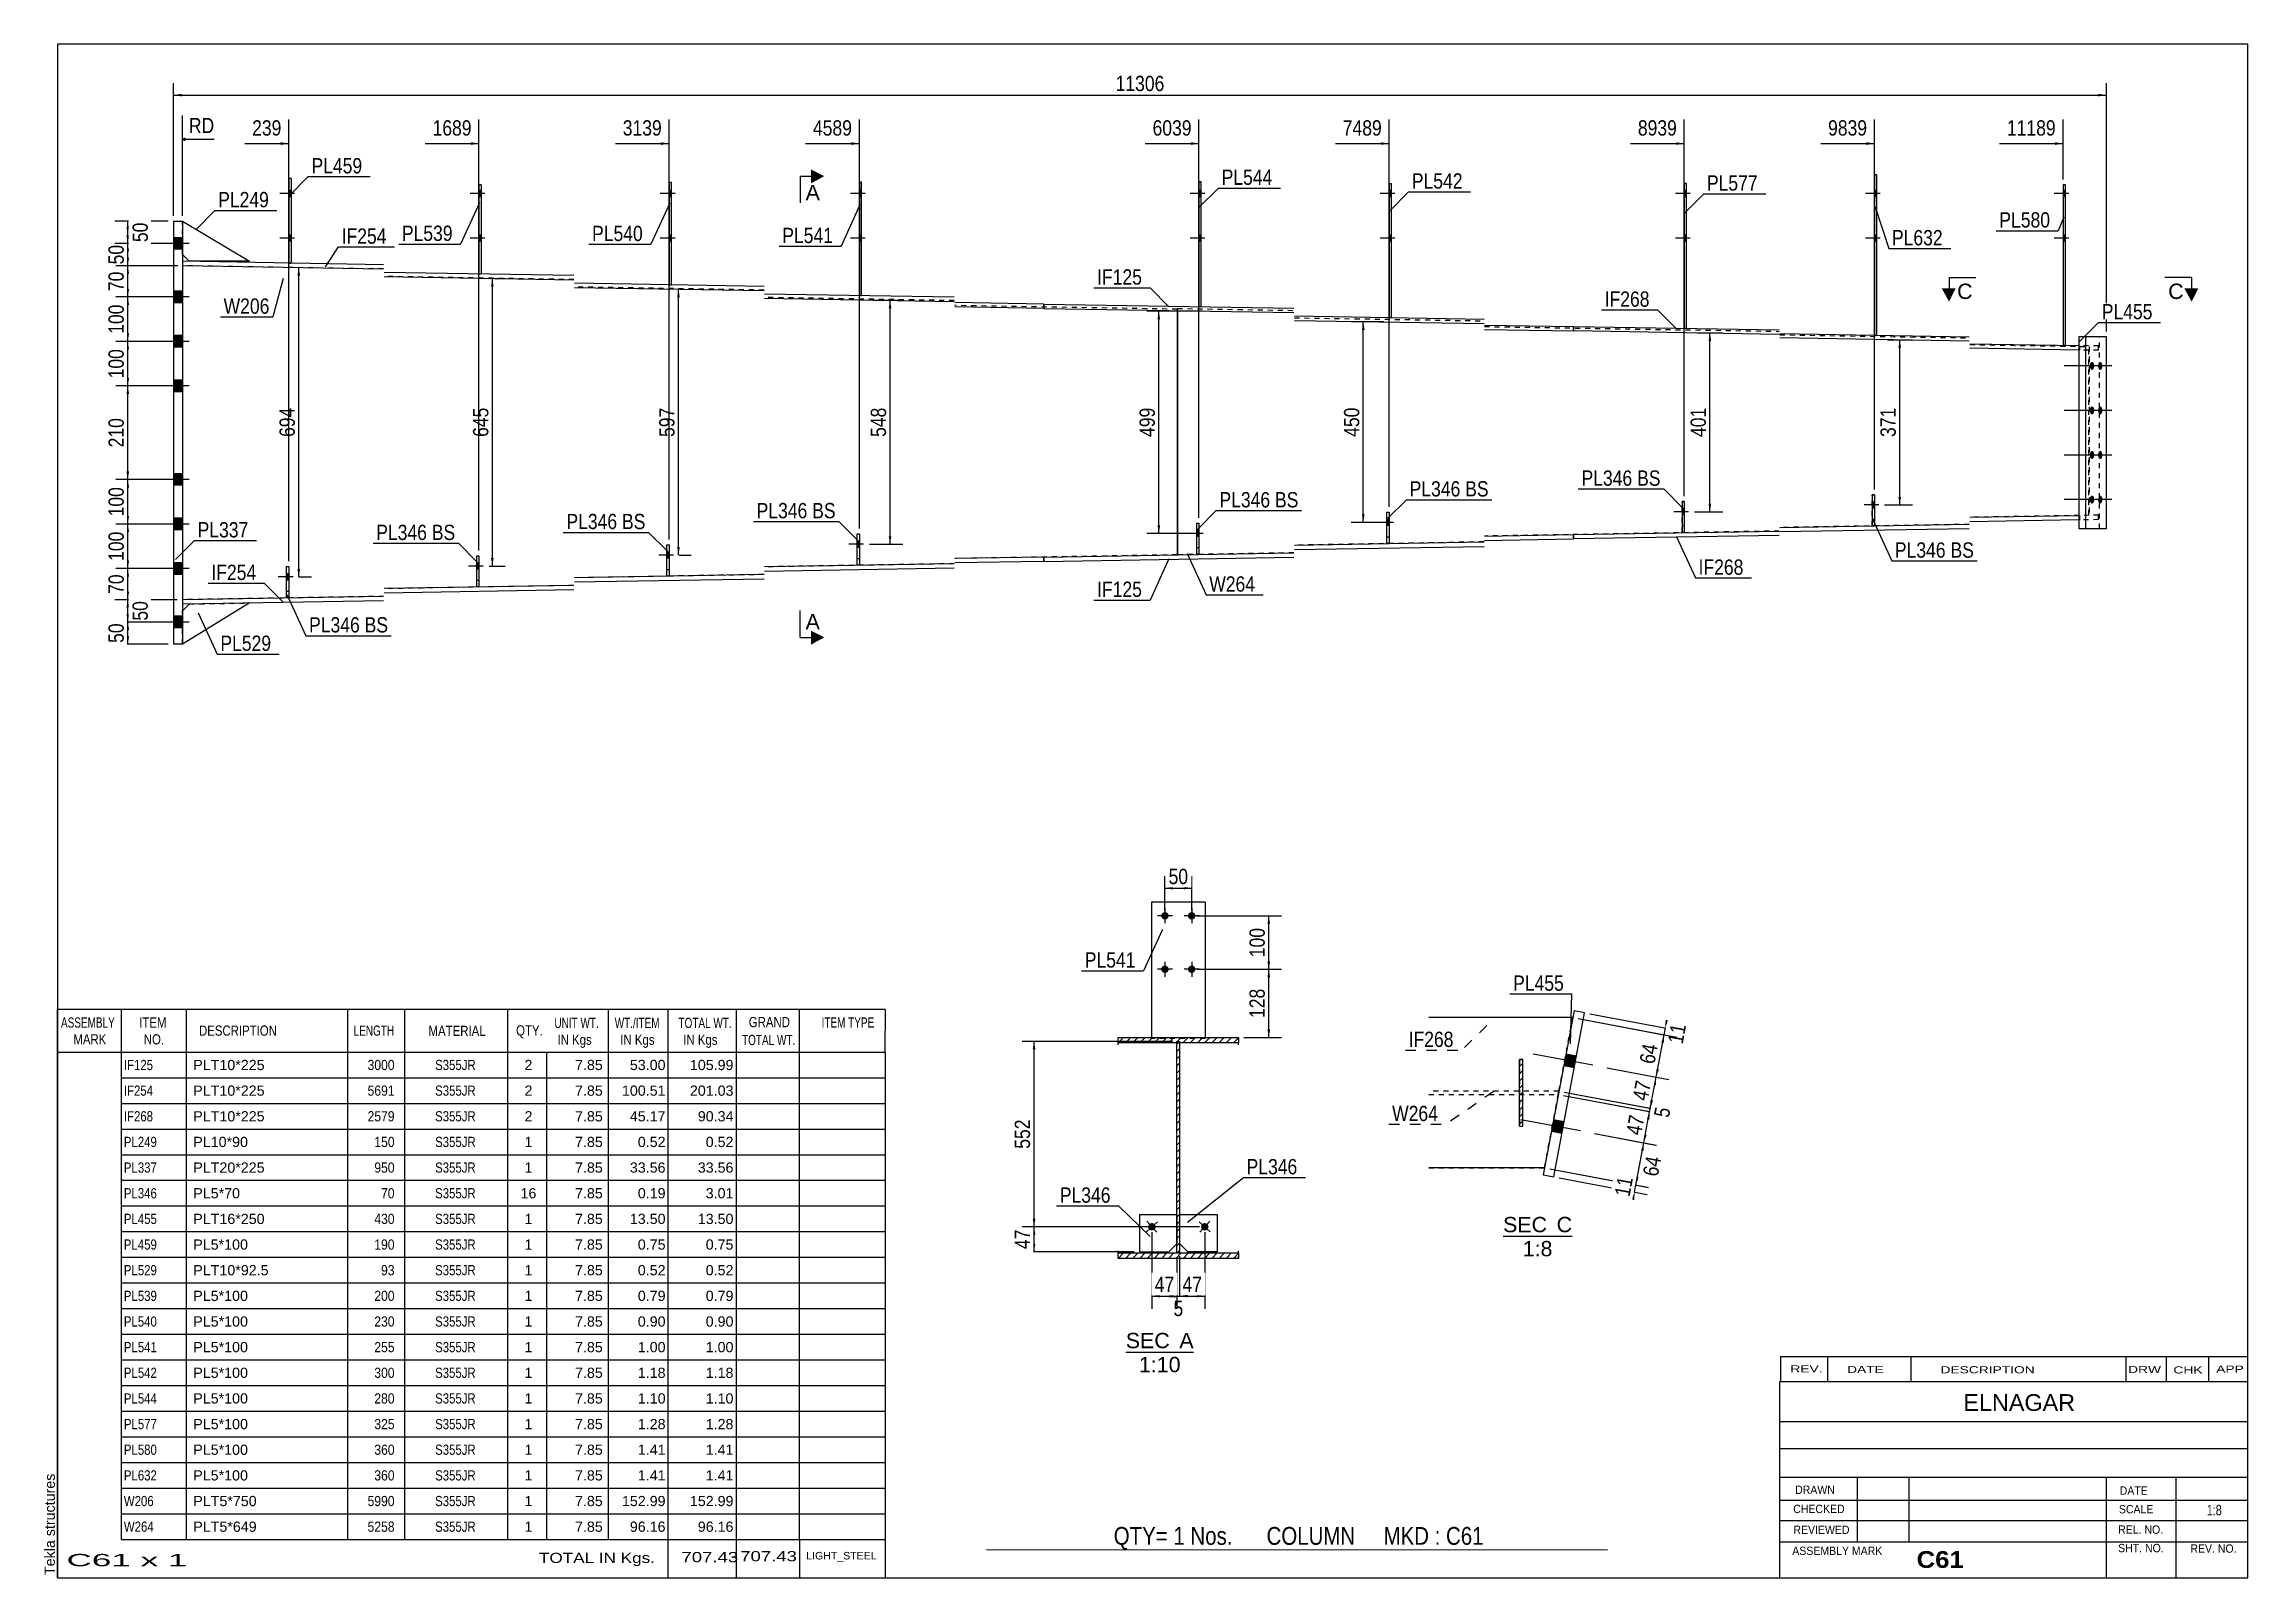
# Model space of a CAD drawing. Header units: millimetres. Extents: x -276 to 137, y -180 to 107.
import ezdxf

# ---------------------------------------------------------------- set-up
doc = ezdxf.new("R2010")
doc.units = ezdxf.units.MM
doc.linetypes.add('DXK_LINE_DOT1', pattern=[1.8814, 0.9407, -0.9407])
doc.linetypes.add('DXK_LINE_DOT2', pattern=[3.9198, 1.9599, -1.9599])
doc.styles.add('Arial', font='ARIAL.TTF', dxfattribs={"height": 0.2})
doc.styles.add('Arial Bold', font='ARIALBD.TTF', dxfattribs={"height": 0.2})
doc.styles.add('Arial Narrow', font='ARIALN.TTF', dxfattribs={"height": 0.2})

# ---------------------------------------------------------------- blocks, each defined once
blk = doc.blocks.new('Unknown-622945119-1210')
at = {"color": 5, "linetype": 'Continuous'}
for p, q in [((137.01, 107.46), (-272.99, 107.46)), ((-272.99, 107.46), (-272.99, -179.54)), ((137.01, -179.54), (137.01, 107.46)), ((-272.99, -179.54), (137.01, -179.54))]:
    blk.add_line(p, q, dxfattribs=at)
at = {"color": 174, "linetype": 'Continuous', "style": 'Arial'}
blk.add_text('Tekla structures', height=1.9102, rotation=90, dxfattribs=at).set_placement((-273.49, -179.04))
blk = doc.blocks.new('Unknown-622945119-12 - 1565')
at = {"color": 1, "linetype": 'Continuous'}
blk.add_line((-73.03, -137.33), (-60.34, -137.33), dxfattribs=at)
at = {"color": 0, "linetype": 'Continuous'}
blk.add_wipeout([(-64.81, -136.58), (-64.81, -133.58), (-73.03, -133.58), (-73.03, -136.58)], dxfattribs=at)
blk.add_wipeout([(-60.34, -136.58), (-60.34, -133.58), (-63.01, -133.58), (-63.01, -136.58)], dxfattribs=at)
blk.add_wipeout([(-62.79, -141.08), (-62.79, -138.08), (-70.57, -138.08), (-70.57, -141.08)], dxfattribs=at)
at = {"color": 136, "linetype": 'Continuous', "style": 'Arial'}
for s, height, p in [('SEC', 2.865, (-73.03, -136.58)), ('A', 2.87, (-63.01, -136.58)), ('1:10', 2.865, (-70.57, -141.08))]:
    blk.add_text(s, height=height, dxfattribs=at).set_placement(p)
blk = doc.blocks.new('Unknown-622945119-14 - 1255')
at = {"color": 1, "linetype": 'Continuous'}
blk.add_line((-2.41, -115.63), (10.5, -115.63), dxfattribs=at)
at = {"color": 0, "linetype": 'Continuous'}
blk.add_wipeout([(5.81, -114.88), (5.81, -111.88), (-2.41, -111.88), (-2.41, -114.88)], dxfattribs=at)
blk.add_wipeout([(10.5, -114.88), (10.5, -111.88), (7.61, -111.88), (7.61, -114.88)], dxfattribs=at)
blk.add_wipeout([(6.82, -119.38), (6.82, -116.38), (1.26, -116.38), (1.26, -119.38)], dxfattribs=at)
at = {"color": 136, "linetype": 'Continuous', "style": 'Arial'}
for s, height, p in [('SEC', 2.865, (-2.41, -114.88)), ('C', 2.87, (7.61, -114.88)), ('1:8', 2.865, (1.26, -119.38))]:
    blk.add_text(s, height=height, dxfattribs=at).set_placement(p)
blk = doc.blocks.new('Bolt-622945119-2328 - 1968')
at = {"linetype": 'Continuous'}
for points in [[(-193.68, 78.9), (-193.68, 80.06), (-194.1, 80.06), (-194.1, 78.9)], [(-193.68, 78.9), (-193.68, 80.06), (-194.1, 80.06), (-194.1, 78.9)], [(-193.68, 70.56), (-193.68, 71.73), (-194.1, 71.73), (-194.1, 70.56)], [(-193.68, 70.56), (-193.68, 71.73), (-194.1, 71.73), (-194.1, 70.56)]]:
    blk.add_hatch(color=3, dxfattribs=at).paths.add_polyline_path(points)
at = {"color": 3, "linetype": 'Continuous'}
for p, q in [((-193.01, 79.48), (-195.76, 79.48)), ((-193.01, 79.48), (-195.76, 79.48)), ((-193.68, 80.06), (-194.1, 80.06)), ((-193.68, 80.06), (-194.1, 80.06)), ((-193.68, 78.9), (-194.1, 78.9)), ((-193.68, 78.9), (-194.1, 78.9)), ((-193.01, 71.15), (-195.76, 71.15)), ((-193.01, 71.15), (-195.76, 71.15)), ((-193.68, 71.73), (-194.1, 71.73)), ((-193.68, 71.73), (-194.1, 71.73)), ((-193.68, 70.56), (-194.1, 70.56)), ((-193.68, 70.56), (-194.1, 70.56))]:
    blk.add_line(p, q, dxfattribs=at)
blk = doc.blocks.new('Part-622945119-2215 - 1968')
at = {"color": 2, "linetype": 'Continuous'}
for p, q in [((-158.08, 81.58), (-158.5, 81.58)), ((-158.5, 81.58), (-158.5, 62.41)), ((-158.08, 62.41), (-158.08, 81.58)), ((-158.5, 62.41), (-158.08, 62.41))]:
    blk.add_line(p, q, dxfattribs=at)
blk = doc.blocks.new('Part-622945119-2151 - 1968')
at = {"color": 2, "linetype": 'Continuous'}
for p, q in [((-237.09, 2.86), (-249.58, -4.85)), ((-249.58, 1.4), (-248.33, 2.67))]:
    blk.add_line(p, q, dxfattribs=at)
at = {"color": 7, "linetype": 'DXK_LINE_DOT1'}
for p, q in [((-249.58, -4.85), (-249.58, 1.4)), ((-248.33, 2.67), (-237.09, 2.86))]:
    blk.add_line(p, q, dxfattribs=at)
blk = doc.blocks.new('Part-622945119-2119 - 1968')
at = {"color": 2, "linetype": 'Continuous'}
for p, q in [((49.36, 17), (84.86, 17.6)), ((84.86, 16.76), (49.36, 16.17)), ((84.96, 18.9), (105.36, 19.24)), ((105.36, 18.41), (84.96, 18.07)), ((10.79, 15.69), (49.26, 16.33)), ((10.8, 14.85), (10.79, 15.69)), ((49.26, 15.5), (10.8, 14.85))]:
    blk.add_line(p, q, dxfattribs=at)
at = {"color": 7, "linetype": 'DXK_LINE_DOT1'}
for p, q in [((109.05, 18.47), (105.36, 18.41)), ((105.52, 18.41), (105.52, 19.25)), ((109.05, 19.31), (107.32, 19.28)), ((109.05, 18.47), (109.05, 19.31))]:
    blk.add_line(p, q, dxfattribs=at)
blk = doc.blocks.new('Part-622945119-2033 - 1968')
at = {"color": 2, "linetype": 'Continuous'}
for p, q in [((110.52, 52.65), (105.36, 52.65)), ((105.36, 52.65), (105.36, 16.81)), ((106.67, 16.81), (106.67, 52.65)), ((110.52, 16.81), (110.52, 52.65)), ((105.36, 16.81), (110.52, 16.81))]:
    blk.add_line(p, q, dxfattribs=at)
at = {"color": 7, "linetype": 'DXK_LINE_DOT1'}
blk.add_line((109.21, 16.81), (109.21, 52.65), dxfattribs=at)
blk = doc.blocks.new('Part-622945119-2070 - 1968')
at = {"color": 7, "linetype": 'DXK_LINE_DOT1'}
for p, q in [((-63.38, 57.57), (-63.38, 57.99)), ((-63.38, 57.99), (-41.58, 57.63)), ((-41.48, 56.24), (-5.98, 55.67)), ((-5.88, 54.6), (49.26, 53.7)), ((49.36, 53.05), (84.86, 52.48)), ((84.96, 51.22), (107.32, 50.85)), ((107.25, 19.28), (107.25, 50.85)), ((107.32, 50.85), (107.32, 19.28)), ((84.86, 17.6), (49.36, 17)), ((107.32, 19.28), (84.96, 18.9)), ((-5.98, 14.3), (-41.48, 13.7)), ((49.26, 16.33), (-5.88, 15.4)), ((-41.58, 12.26), (-63.38, 11.89))]:
    blk.add_line(p, q, dxfattribs=at)
at = {"color": 2, "linetype": 'Continuous'}
blk.add_line((-63.38, 57.57), (-63.38, 11.89), dxfattribs=at)
blk = doc.blocks.new('Bolt-622945119-11165 - 1968')
at = {"color": 3, "linetype": 'DXK_LINE_DOT2'}
for p, q in [((-158.5, 12.41), (-158.91, 12.41)), ((-157.71, 11.83), (-160.46, 11.83)), ((-158.5, 11.24), (-158.91, 11.24))]:
    blk.add_line(p, q, dxfattribs=at)
blk = doc.blocks.new('Part-622945119-11101 - 1968')
at = {"color": 7, "linetype": 'DXK_LINE_DOT1'}
for p, q in [((-230.11, 3.84), (-230.11, 9.67)), ((-230.11, 9.67), (-229.7, 9.67)), ((-229.7, 9.67), (-229.7, 3.84)), ((-230.11, 5.09), (-229.7, 5.09)), ((-229.7, 3.84), (-230.11, 3.84))]:
    blk.add_line(p, q, dxfattribs=at)
blk = doc.blocks.new('Part-622945119-2092 - 1968')
at = {"color": 2, "linetype": 'Continuous'}
for p, q in [((-105.15, 10.22), (-140.65, 9.63)), ((-105.15, 9.39), (-140.65, 8.79)), ((-88.38, 11.47), (-105.05, 11.19)), ((-88.37, 10.64), (-105.05, 10.36)), ((-88.37, 10.64), (-88.38, 11.47)), ((-176.35, 6.15), (-211.85, 5.55)), ((-176.35, 5.32), (-211.85, 4.72)), ((-140.75, 8.19), (-176.25, 7.59)), ((-140.75, 7.35), (-176.25, 6.76)), ((-211.95, 4.11), (-249.58, 3.48)), ((-249.58, 3.48), (-249.57, 2.65)), ((-211.95, 3.28), (-249.57, 2.65))]:
    blk.add_line(p, q, dxfattribs=at)
blk = doc.blocks.new('Part-622945119-2114 - 1968')
at = {"color": 2, "linetype": 'Continuous'}
for p, q in [((-41.48, 13.7), (-5.98, 14.3)), ((-41.48, 12.87), (-5.98, 13.46)), ((-5.88, 15.4), (10.79, 15.69)), ((-5.88, 14.57), (10.8, 14.85)), ((10.79, 15.69), (10.8, 14.85)), ((-88.38, 11.47), (-41.58, 12.26)), ((-88.38, 11.47), (-88.37, 10.64)), ((-88.37, 10.64), (-41.58, 11.43))]:
    blk.add_line(p, q, dxfattribs=at)
blk = doc.blocks.new('Part-622945119-2124 - 1968')
at = {"color": 2, "linetype": 'Continuous'}
for p, q in [((-251.25, 74.31), (-249.58, 74.31)), ((-251.25, 74.31), (-251.25, -4.85)), ((-249.58, 74.31), (-249.58, -4.85)), ((-249.58, -4.85), (-251.25, -4.85))]:
    blk.add_line(p, q, dxfattribs=at)
blk = doc.blocks.new('Part-622945119-2146 - 1968')
at = {"color": 2, "linetype": 'Continuous'}
for p, q in [((-249.58, 74.31), (-237.08, 66.81)), ((-248.33, 66.81), (-249.58, 68.06)), ((-237.08, 66.81), (-248.33, 66.81))]:
    blk.add_line(p, q, dxfattribs=at)
at = {"color": 7, "linetype": 'DXK_LINE_DOT1'}
blk.add_line((-249.58, 68.06), (-249.58, 74.31), dxfattribs=at)
blk = doc.blocks.new('Part-622945119-2200 - 1968')
at = {"color": 2, "linetype": 'Continuous'}
for p, q in [((-122.48, 81.63), (-122.9, 81.63)), ((-122.9, 81.63), (-122.9, 60.38)), ((-122.48, 60.38), (-122.48, 81.63)), ((-122.9, 60.38), (-122.48, 60.38))]:
    blk.add_line(p, q, dxfattribs=at)
blk = doc.blocks.new('Bolt-622945119-11147 - 1968')
at = {"color": 3, "linetype": 'DXK_LINE_DOT2'}
for p, q in [((32.3, 19.95), (29.55, 19.95)), ((31.51, 20.53), (31.09, 20.53)), ((31.51, 19.36), (31.09, 19.36))]:
    blk.add_line(p, q, dxfattribs=at)
blk = doc.blocks.new('Part-622945119-2230 - 1968')
at = {"color": 2, "linetype": 'Continuous'}
for p, q in [((-194.1, 81.12), (-194.1, 64.45)), ((-193.68, 81.12), (-194.1, 81.12)), ((-193.68, 81.12), (-193.68, 64.45)), ((-194.1, 64.45), (-193.68, 64.45))]:
    blk.add_line(p, q, dxfattribs=at)
blk = doc.blocks.new('Bolt-622945119-11156 - 1968')
at = {"linetype": 'Continuous'}
blk.add_hatch(color=3, dxfattribs=at).paths.add_polyline_path([(-229.7, 7.17), (-229.7, 8.34), (-230.11, 8.34), (-230.11, 7.17)])
at = {"color": 3, "linetype": 'Continuous'}
for p, q in [((-229.7, 8.34), (-230.11, 8.34)), ((-228.91, 7.75), (-231.66, 7.75)), ((-229.7, 7.17), (-230.11, 7.17))]:
    blk.add_line(p, q, dxfattribs=at)
blk = doc.blocks.new('Part-622945119-2245 - 1968')
at = {"color": 2, "linetype": 'Continuous'}
for p, q in [((-229.7, 82.32), (-229.7, 66.49)), ((-229.28, 82.32), (-229.7, 82.32)), ((-229.28, 82.32), (-229.28, 66.49)), ((-229.7, 66.49), (-229.28, 66.49))]:
    blk.add_line(p, q, dxfattribs=at)
blk = doc.blocks.new('Part-622945119-2260 - 1968')
at = {"color": 2, "linetype": 'Continuous'}
for p, q in [((102.83, 81.11), (102.41, 81.11)), ((102.41, 81.11), (102.41, 51.11)), ((102.83, 51.11), (102.83, 81.11)), ((102.41, 51.11), (102.83, 51.11))]:
    blk.add_line(p, q, dxfattribs=at)
blk = doc.blocks.new('Bolt-622945119-11150 - 1968')
at = {"linetype": 'Continuous'}
blk.add_hatch(color=3, dxfattribs=at).paths.add_polyline_path([(31.51, 19.36), (31.51, 20.53), (31.09, 20.53), (31.09, 19.36)])
at = {"color": 3, "linetype": 'Continuous'}
for p, q in [((32.3, 19.95), (29.55, 19.95)), ((31.51, 20.53), (31.09, 20.53)), ((31.51, 19.36), (31.09, 19.36))]:
    blk.add_line(p, q, dxfattribs=at)
blk = doc.blocks.new('Part-622945119-11086 - 1968')
at = {"color": 2, "linetype": 'Continuous'}
for p, q in [((-249.57, 66.81), (-249.58, 65.98)), ((-211.95, 66.18), (-249.57, 66.81)), ((-211.95, 65.35), (-249.58, 65.98)), ((-176.35, 64.14), (-211.85, 64.74)), ((-176.35, 63.31), (-211.85, 63.91)), ((-140.75, 62.11), (-176.25, 62.7)), ((-140.75, 61.27), (-176.25, 61.87)), ((-105.15, 60.07), (-140.65, 60.67)), ((-105.15, 59.24), (-140.65, 59.83)), ((-88.37, 58.82), (-105.05, 59.1)), ((-88.38, 57.99), (-105.05, 58.27)), ((-88.38, 57.99), (-88.37, 58.82))]:
    blk.add_line(p, q, dxfattribs=at)
blk = doc.blocks.new('Part-622945119-2275 - 1968')
at = {"color": 2, "linetype": 'Continuous'}
for p, q in [((31.92, 81.35), (31.51, 81.35)), ((31.51, 81.35), (31.51, 54.27)), ((31.92, 54.27), (31.92, 81.35)), ((31.51, 54.27), (31.92, 54.27))]:
    blk.add_line(p, q, dxfattribs=at)
blk = doc.blocks.new('Bolt-622945119-11159 - 1968')
at = {"color": 3, "linetype": 'DXK_LINE_DOT2'}
for p, q in [((-193.31, 9.79), (-196.06, 9.79)), ((-194.1, 10.37), (-194.51, 10.37)), ((-194.1, 9.21), (-194.51, 9.21))]:
    blk.add_line(p, q, dxfattribs=at)
blk = doc.blocks.new('Part-622945119-11095 - 1968')
at = {"color": 7, "linetype": 'DXK_LINE_DOT1'}
for p, q in [((31.09, 16.03), (31.09, 21.86)), ((31.09, 21.86), (31.51, 21.86)), ((31.51, 21.86), (31.51, 16.03)), ((31.09, 17.28), (31.51, 17.28)), ((31.51, 16.03), (31.09, 16.03))]:
    blk.add_line(p, q, dxfattribs=at)
blk = doc.blocks.new('Part-622945119-2290 - 1968')
at = {"color": 2, "linetype": 'Continuous'}
for p, q in [((-23.31, 81.3), (-23.73, 81.3)), ((-23.73, 81.3), (-23.73, 56.3)), ((-23.31, 56.3), (-23.31, 81.3)), ((-23.73, 56.3), (-23.31, 56.3))]:
    blk.add_line(p, q, dxfattribs=at)
blk = doc.blocks.new('Part-622945119-2316 - 1968')
at = {"color": 7, "linetype": 'DXK_LINE_DOT1'}
for p, q in [((-211.95, 65.37), (-249.58, 65.98)), ((-249.58, 65.98), (-249.58, 3.48)), ((-176.35, 63.4), (-211.85, 63.98)), ((-140.75, 61.43), (-176.25, 62.01)), ((-105.15, 59.46), (-140.65, 60.04)), ((-63.38, 57.85), (-105.05, 58.53)), ((-105.15, 10.22), (-140.65, 9.63)), ((-63.38, 11.89), (-105.05, 11.19)), ((-176.35, 6.15), (-211.85, 5.55)), ((-140.75, 8.19), (-176.25, 7.59)), ((-211.95, 4.11), (-249.58, 3.48))]:
    blk.add_line(p, q, dxfattribs=at)
at = {"color": 2, "linetype": 'Continuous'}
blk.add_line((-63.38, 11.89), (-63.38, 57.57), dxfattribs=at)
blk = doc.blocks.new('Bolt-622945119-2317 - 1968')
at = {"linetype": 'Continuous'}
for points in [[(107.41, 47.23), (107.42, 47.39), (107.44, 47.53), (107.49, 47.67), (107.55, 47.79), (107.62, 47.88), (107.7, 47.94), (107.78, 47.98), (107.87, 47.98), (107.95, 47.94), (108.03, 47.88), (108.11, 47.79), (108.16, 47.67), (108.21, 47.53), (108.23, 47.39), (108.24, 47.23), (108.23, 47.07), (108.21, 46.92), (108.16, 46.79), (108.11, 46.67), (108.03, 46.58), (107.95, 46.52), (107.87, 46.48), (107.78, 46.48), (107.7, 46.52), (107.62, 46.58), (107.55, 46.67), (107.49, 46.79), (107.44, 46.92), (107.42, 47.07)], [(108.96, 47.23), (108.97, 47.39), (109, 47.53), (109.04, 47.67), (109.1, 47.79), (109.16, 47.88), (109.24, 47.94), (109.32, 47.98), (109.41, 47.98), (109.49, 47.94), (109.56, 47.88), (109.63, 47.79), (109.69, 47.67), (109.73, 47.53), (109.75, 47.39), (109.76, 47.23), (109.75, 47.07), (109.73, 46.92), (109.69, 46.79), (109.63, 46.67), (109.56, 46.58), (109.49, 46.52), (109.41, 46.48), (109.32, 46.48), (109.24, 46.52), (109.16, 46.58), (109.1, 46.67), (109.04, 46.79), (109, 46.92), (108.97, 47.07)], [(107.41, 38.9), (107.42, 39.05), (107.44, 39.2), (107.49, 39.34), (107.55, 39.45), (107.62, 39.55), (107.7, 39.61), (107.78, 39.64), (107.87, 39.64), (107.95, 39.61), (108.03, 39.55), (108.11, 39.45), (108.16, 39.34), (108.21, 39.2), (108.23, 39.05), (108.24, 38.9), (108.23, 38.74), (108.21, 38.59), (108.16, 38.46), (108.11, 38.34), (108.03, 38.25), (107.95, 38.18), (107.87, 38.15), (107.78, 38.15), (107.7, 38.18), (107.62, 38.25), (107.55, 38.34), (107.49, 38.46), (107.44, 38.59), (107.42, 38.74)], [(108.96, 38.9), (108.97, 39.05), (109, 39.2), (109.04, 39.34), (109.1, 39.45), (109.16, 39.55), (109.24, 39.61), (109.32, 39.64), (109.41, 39.64), (109.49, 39.61), (109.56, 39.55), (109.63, 39.45), (109.69, 39.34), (109.73, 39.2), (109.75, 39.05), (109.76, 38.9), (109.75, 38.74), (109.73, 38.59), (109.69, 38.46), (109.63, 38.34), (109.56, 38.25), (109.49, 38.18), (109.41, 38.15), (109.32, 38.15), (109.24, 38.18), (109.16, 38.25), (109.1, 38.34), (109.04, 38.46), (109, 38.59), (108.97, 38.74)], [(107.41, 30.56), (107.42, 30.72), (107.44, 30.87), (107.49, 31), (107.55, 31.12), (107.62, 31.21), (107.7, 31.28), (107.78, 31.31), (107.87, 31.31), (107.95, 31.28), (108.03, 31.21), (108.11, 31.12), (108.16, 31), (108.21, 30.87), (108.23, 30.72), (108.24, 30.56), (108.23, 30.41), (108.21, 30.26), (108.16, 30.12), (108.11, 30.01), (108.03, 29.91), (107.95, 29.85), (107.87, 29.82), (107.78, 29.82), (107.7, 29.85), (107.62, 29.91), (107.55, 30.01), (107.49, 30.12), (107.44, 30.26), (107.42, 30.41)], [(108.96, 30.56), (108.97, 30.72), (109, 30.87), (109.04, 31), (109.1, 31.12), (109.16, 31.21), (109.24, 31.28), (109.32, 31.31), (109.41, 31.31), (109.49, 31.28), (109.56, 31.21), (109.63, 31.12), (109.69, 31), (109.73, 30.87), (109.75, 30.72), (109.76, 30.56), (109.75, 30.41), (109.73, 30.26), (109.69, 30.12), (109.63, 30.01), (109.56, 29.91), (109.49, 29.85), (109.41, 29.82), (109.32, 29.82), (109.24, 29.85), (109.16, 29.91), (109.1, 30.01), (109.04, 30.12), (109, 30.26), (108.97, 30.41)], [(107.41, 22.23), (107.42, 22.39), (107.44, 22.53), (107.49, 22.67), (107.55, 22.79), (107.62, 22.88), (107.7, 22.94), (107.78, 22.98), (107.87, 22.98), (107.95, 22.94), (108.03, 22.88), (108.11, 22.79), (108.16, 22.67), (108.21, 22.53), (108.23, 22.39), (108.24, 22.23), (108.23, 22.07), (108.21, 21.92), (108.16, 21.79), (108.11, 21.67), (108.03, 21.58), (107.95, 21.52), (107.87, 21.48), (107.78, 21.48), (107.7, 21.52), (107.62, 21.58), (107.55, 21.67), (107.49, 21.79), (107.44, 21.92), (107.42, 22.07)], [(108.96, 22.23), (108.97, 22.39), (109, 22.53), (109.04, 22.67), (109.1, 22.79), (109.16, 22.88), (109.24, 22.94), (109.32, 22.98), (109.41, 22.98), (109.49, 22.94), (109.56, 22.88), (109.63, 22.79), (109.69, 22.67), (109.73, 22.53), (109.75, 22.39), (109.76, 22.23), (109.75, 22.07), (109.73, 21.92), (109.69, 21.79), (109.63, 21.67), (109.56, 21.58), (109.49, 21.52), (109.41, 21.48), (109.32, 21.48), (109.24, 21.52), (109.16, 21.58), (109.1, 21.67), (109.04, 21.79), (109, 21.92), (108.97, 22.07)]]:
    blk.add_hatch(color=3, dxfattribs=at).paths.add_polyline_path(points)
at = {"color": 3, "linetype": 'Continuous'}
for p, q in [((110.02, 47.23), (102.58, 47.23)), ((111.55, 47.23), (104.12, 47.23)), ((110.02, 38.9), (102.58, 38.9)), ((111.55, 38.9), (104.12, 38.9)), ((110.02, 30.56), (102.58, 30.56)), ((111.55, 30.56), (104.12, 30.56)), ((110.02, 22.23), (102.58, 22.23)), ((111.55, 22.23), (104.12, 22.23))]:
    blk.add_line(p, q, dxfattribs=at)
blk = doc.blocks.new('Bolt-622945119-2319 - 1968')
at = {"linetype": 'Continuous'}
for points in [[(-251.25, 71.23), (-251.25, 69.06), (-249.58, 69.06), (-249.58, 71.23)], [(-251.25, 71.23), (-251.25, 69.06), (-249.58, 69.06), (-249.58, 71.23)], [(-251.25, 61.23), (-251.25, 59.06), (-249.58, 59.06), (-249.58, 61.23)], [(-251.25, 61.23), (-251.25, 59.06), (-249.58, 59.06), (-249.58, 61.23)], [(-251.25, 52.9), (-251.25, 50.73), (-249.58, 50.73), (-249.58, 52.9)], [(-251.25, 52.9), (-251.25, 50.73), (-249.58, 50.73), (-249.58, 52.9)], [(-251.25, 44.56), (-251.25, 42.4), (-249.58, 42.4), (-249.58, 44.56)], [(-251.25, 44.56), (-251.25, 42.4), (-249.58, 42.4), (-249.58, 44.56)], [(-251.25, 27.06), (-251.25, 24.9), (-249.58, 24.9), (-249.58, 27.06)], [(-251.25, 27.06), (-251.25, 24.9), (-249.58, 24.9), (-249.58, 27.06)], [(-251.25, 18.73), (-251.25, 16.56), (-249.58, 16.56), (-249.58, 18.73)], [(-251.25, 18.73), (-251.25, 16.56), (-249.58, 16.56), (-249.58, 18.73)], [(-251.25, 10.4), (-251.25, 8.23), (-249.58, 8.23), (-249.58, 10.4)], [(-251.25, 10.4), (-251.25, 8.23), (-249.58, 8.23), (-249.58, 10.4)], [(-251.25, 0.4), (-251.25, -1.77), (-249.58, -1.77), (-249.58, 0.4)], [(-251.25, 0.4), (-251.25, -1.77), (-249.58, -1.77), (-249.58, 0.4)]]:
    blk.add_hatch(color=3, dxfattribs=at).paths.add_polyline_path(points)
at = {"color": 3, "linetype": 'Continuous'}
for p, q in [((-248.33, 70.15), (-255.83, 70.15)), ((-248.33, 70.15), (-255.83, 70.15)), ((-249.58, 71.23), (-251.25, 71.23)), ((-249.58, 71.23), (-251.25, 71.23)), ((-249.58, 69.06), (-251.25, 69.06)), ((-249.58, 69.06), (-251.25, 69.06)), ((-248.33, 60.15), (-255.83, 60.15)), ((-248.33, 60.15), (-255.83, 60.15)), ((-249.58, 61.23), (-251.25, 61.23)), ((-249.58, 61.23), (-251.25, 61.23)), ((-249.58, 59.06), (-251.25, 59.06)), ((-249.58, 59.06), (-251.25, 59.06)), ((-248.33, 51.81), (-255.83, 51.81)), ((-248.33, 51.81), (-255.83, 51.81)), ((-249.58, 52.9), (-251.25, 52.9)), ((-249.58, 52.9), (-251.25, 52.9)), ((-249.58, 50.73), (-251.25, 50.73)), ((-249.58, 50.73), (-251.25, 50.73)), ((-248.33, 43.48), (-255.83, 43.48)), ((-248.33, 43.48), (-255.83, 43.48)), ((-249.58, 44.56), (-251.25, 44.56)), ((-249.58, 44.56), (-251.25, 44.56)), ((-249.58, 42.4), (-251.25, 42.4)), ((-249.58, 42.4), (-251.25, 42.4)), ((-248.33, 25.98), (-255.83, 25.98)), ((-248.33, 25.98), (-255.83, 25.98)), ((-249.58, 27.06), (-251.25, 27.06)), ((-249.58, 27.06), (-251.25, 27.06)), ((-249.58, 24.9), (-251.25, 24.9)), ((-249.58, 24.9), (-251.25, 24.9)), ((-248.33, 17.65), (-255.83, 17.65)), ((-248.33, 17.65), (-255.83, 17.65)), ((-249.58, 18.73), (-251.25, 18.73)), ((-249.58, 18.73), (-251.25, 18.73)), ((-249.58, 16.56), (-251.25, 16.56)), ((-249.58, 16.56), (-251.25, 16.56)), ((-248.33, 9.31), (-255.83, 9.31)), ((-248.33, 9.31), (-255.83, 9.31)), ((-249.58, 10.4), (-251.25, 10.4)), ((-249.58, 10.4), (-251.25, 10.4)), ((-249.58, 8.23), (-251.25, 8.23)), ((-249.58, 8.23), (-251.25, 8.23)), ((-249.58, 0.4), (-251.25, 0.4)), ((-249.58, 0.4), (-251.25, 0.4)), ((-248.33, -0.69), (-255.83, -0.69)), ((-248.33, -0.69), (-255.83, -0.69)), ((-249.58, -1.77), (-251.25, -1.77)), ((-249.58, -1.77), (-251.25, -1.77))]:
    blk.add_line(p, q, dxfattribs=at)
blk = doc.blocks.new('Bolt-622945119-2331 - 1968')
at = {"linetype": 'Continuous'}
for points in [[(-229.28, 78.9), (-229.28, 80.06), (-229.7, 80.06), (-229.7, 78.9)], [(-229.28, 78.9), (-229.28, 80.06), (-229.7, 80.06), (-229.7, 78.9)], [(-229.28, 70.56), (-229.28, 71.73), (-229.7, 71.73), (-229.7, 70.56)], [(-229.28, 70.56), (-229.28, 71.73), (-229.7, 71.73), (-229.7, 70.56)]]:
    blk.add_hatch(color=3, dxfattribs=at).paths.add_polyline_path(points)
at = {"color": 3, "linetype": 'Continuous'}
for p, q in [((-228.61, 79.48), (-231.36, 79.48)), ((-228.61, 79.48), (-231.36, 79.48)), ((-229.28, 80.06), (-229.7, 80.06)), ((-229.28, 80.06), (-229.7, 80.06)), ((-229.28, 78.9), (-229.7, 78.9)), ((-229.28, 78.9), (-229.7, 78.9)), ((-228.61, 71.15), (-231.36, 71.15)), ((-228.61, 71.15), (-231.36, 71.15)), ((-229.28, 71.73), (-229.7, 71.73)), ((-229.28, 71.73), (-229.7, 71.73)), ((-229.28, 70.56), (-229.7, 70.56)), ((-229.28, 70.56), (-229.7, 70.56))]:
    blk.add_line(p, q, dxfattribs=at)
blk = doc.blocks.new('Bolt-622945119-2334 - 1968')
at = {"linetype": 'Continuous'}
for points in [[(102.83, 78.9), (102.83, 80.06), (102.41, 80.06), (102.41, 78.9)], [(102.83, 78.9), (102.83, 80.06), (102.41, 80.06), (102.41, 78.9)], [(102.83, 70.56), (102.83, 71.73), (102.41, 71.73), (102.41, 70.56)], [(102.83, 70.56), (102.83, 71.73), (102.41, 71.73), (102.41, 70.56)]]:
    blk.add_hatch(color=3, dxfattribs=at).paths.add_polyline_path(points)
at = {"color": 3, "linetype": 'Continuous'}
for p, q in [((103.5, 79.48), (100.75, 79.48)), ((103.5, 79.48), (100.75, 79.48)), ((102.83, 80.06), (102.41, 80.06)), ((102.83, 80.06), (102.41, 80.06)), ((102.83, 78.9), (102.41, 78.9)), ((102.83, 78.9), (102.41, 78.9)), ((103.5, 71.15), (100.75, 71.15)), ((103.5, 71.15), (100.75, 71.15)), ((102.83, 71.73), (102.41, 71.73)), ((102.83, 71.73), (102.41, 71.73)), ((102.83, 70.56), (102.41, 70.56)), ((102.83, 70.56), (102.41, 70.56))]:
    blk.add_line(p, q, dxfattribs=at)
blk = doc.blocks.new('Part-622945119-11125 - 1968')
at = {"color": 7, "linetype": 'DXK_LINE_DOT1'}
for p, q in [((-24.15, 14.02), (-24.15, 19.85)), ((-24.15, 19.85), (-23.73, 19.85)), ((-23.73, 19.85), (-23.73, 14.02)), ((-24.15, 15.27), (-23.73, 15.27)), ((-23.73, 14.02), (-24.15, 14.02))]:
    blk.add_line(p, q, dxfattribs=at)
blk = doc.blocks.new('Part-622945119-11087 - 1968')
at = {"color": 2, "linetype": 'Continuous'}
for p, q in [((-88.37, 58.82), (-88.38, 57.99)), ((-88.38, 57.99), (-41.58, 57.2)), ((-88.37, 58.82), (-41.58, 58.03)), ((-41.48, 56.59), (-5.98, 56)), ((-41.48, 55.76), (-5.98, 55.16)), ((-5.88, 54.89), (10.8, 54.61)), ((-5.88, 54.05), (10.79, 53.77)), ((10.8, 54.61), (10.79, 53.77))]:
    blk.add_line(p, q, dxfattribs=at)
blk = doc.blocks.new('Part-622945119-11088 - 1968')
at = {"color": 2, "linetype": 'Continuous'}
for p, q in [((10.79, 53.77), (10.8, 54.61)), ((49.26, 53.13), (10.79, 53.77)), ((10.8, 54.61), (49.26, 53.96)), ((49.36, 53.29), (84.86, 52.69)), ((84.86, 51.86), (49.36, 52.46)), ((84.96, 51.39), (105.36, 51.05)), ((105.36, 50.21), (84.96, 50.56))]:
    blk.add_line(p, q, dxfattribs=at)
at = {"color": 7, "linetype": 'DXK_LINE_DOT1'}
for p, q in [((109.05, 50.99), (105.36, 51.05)), ((109.05, 50.15), (105.36, 50.21)), ((105.52, 50.21), (105.52, 51.05)), ((109.05, 50.15), (109.05, 50.99))]:
    blk.add_line(p, q, dxfattribs=at)
blk = doc.blocks.new('Bolt-622945119-11162 - 1968')
at = {"linetype": 'Continuous'}
blk.add_hatch(color=3, dxfattribs=at).paths.add_polyline_path([(-194.1, 9.21), (-194.1, 10.37), (-194.51, 10.37), (-194.51, 9.21)])
at = {"color": 3, "linetype": 'Continuous'}
for p, q in [((-193.31, 9.79), (-196.06, 9.79)), ((-194.1, 10.37), (-194.51, 10.37)), ((-194.1, 9.21), (-194.51, 9.21))]:
    blk.add_line(p, q, dxfattribs=at)
blk = doc.blocks.new('Part-622945119-11098 - 1968')
at = {"color": 2, "linetype": 'Continuous'}
for p, q in [((31.09, 21.86), (31.09, 16.03)), ((31.51, 21.86), (31.09, 21.86)), ((31.51, 21.86), (31.51, 16.03)), ((31.09, 16.03), (31.29, 16.03))]:
    blk.add_line(p, q, dxfattribs=at)
at = {"color": 7, "linetype": 'DXK_LINE_DOT1'}
blk.add_line((31.51, 16.03), (31.51, 16.03), dxfattribs=at)
blk = doc.blocks.new('Bolt-622945119-11168 - 1968')
at = {"linetype": 'Continuous'}
blk.add_hatch(color=3, dxfattribs=at).paths.add_polyline_path([(-158.5, 11.24), (-158.5, 12.41), (-158.91, 12.41), (-158.91, 11.24)])
at = {"color": 3, "linetype": 'Continuous'}
for p, q in [((-158.5, 12.41), (-158.91, 12.41)), ((-157.71, 11.83), (-160.46, 11.83)), ((-158.5, 11.24), (-158.91, 11.24))]:
    blk.add_line(p, q, dxfattribs=at)
blk = doc.blocks.new('Part-622945119-11104 - 1968')
at = {"color": 2, "linetype": 'Continuous'}
for p, q in [((-230.11, 3.84), (-230.11, 9.67)), ((-230.11, 9.67), (-229.7, 9.67)), ((-229.7, 9.67), (-229.7, 3.84)), ((-229.7, 3.84), (-230.11, 3.84))]:
    blk.add_line(p, q, dxfattribs=at)
blk = doc.blocks.new('Bolt-622945119-11171 - 1968')
at = {"color": 3, "linetype": 'DXK_LINE_DOT2'}
for p, q in [((-122.11, 13.86), (-124.86, 13.86)), ((-122.9, 14.45), (-123.31, 14.45)), ((-122.9, 13.28), (-123.31, 13.28))]:
    blk.add_line(p, q, dxfattribs=at)
blk = doc.blocks.new('Part-622945119-11107 - 1968')
at = {"color": 7, "linetype": 'DXK_LINE_DOT1'}
for p, q in [((-194.51, 5.87), (-194.51, 11.71)), ((-194.51, 11.71), (-194.1, 11.71)), ((-194.1, 11.71), (-194.1, 5.87)), ((-194.51, 7.12), (-194.1, 7.12)), ((-194.1, 5.87), (-194.51, 5.87))]:
    blk.add_line(p, q, dxfattribs=at)
blk = doc.blocks.new('Bolt-622945119-11174 - 1968')
at = {"linetype": 'Continuous'}
blk.add_hatch(color=3, dxfattribs=at).paths.add_polyline_path([(-122.9, 13.28), (-122.9, 14.45), (-123.31, 14.45), (-123.31, 13.28)])
at = {"color": 3, "linetype": 'Continuous'}
for p, q in [((-122.11, 13.86), (-124.86, 13.86)), ((-122.9, 14.45), (-123.31, 14.45)), ((-122.9, 13.28), (-123.31, 13.28))]:
    blk.add_line(p, q, dxfattribs=at)
blk = doc.blocks.new('Part-622945119-11110 - 1968')
at = {"color": 2, "linetype": 'Continuous'}
for p, q in [((-194.51, 5.87), (-194.51, 11.71)), ((-194.51, 11.71), (-194.1, 11.71)), ((-194.1, 11.71), (-194.1, 5.87)), ((-194.1, 5.87), (-194.51, 5.87))]:
    blk.add_line(p, q, dxfattribs=at)
blk = doc.blocks.new('Bolt-622945119-11177 - 1968')
at = {"color": 3, "linetype": 'DXK_LINE_DOT2'}
for p, q in [((-22.94, 17.94), (-25.69, 17.94)), ((-23.73, 18.52), (-24.15, 18.52)), ((-23.73, 17.35), (-24.15, 17.35))]:
    blk.add_line(p, q, dxfattribs=at)
blk = doc.blocks.new('Part-622945119-11113 - 1968')
at = {"color": 7, "linetype": 'DXK_LINE_DOT1'}
for p, q in [((-158.91, 7.91), (-158.91, 13.74)), ((-158.91, 13.74), (-158.5, 13.74)), ((-158.5, 13.74), (-158.5, 7.91)), ((-158.91, 9.16), (-158.5, 9.16)), ((-158.5, 7.91), (-158.91, 7.91))]:
    blk.add_line(p, q, dxfattribs=at)
blk = doc.blocks.new('Bolt-622945119-11180 - 1968')
at = {"linetype": 'Continuous'}
blk.add_hatch(color=3, dxfattribs=at).paths.add_polyline_path([(-23.73, 17.35), (-23.73, 18.52), (-24.15, 18.52), (-24.15, 17.35)])
at = {"color": 3, "linetype": 'Continuous'}
for p, q in [((-22.94, 17.94), (-25.69, 17.94)), ((-23.73, 18.52), (-24.15, 18.52)), ((-23.73, 17.35), (-24.15, 17.35))]:
    blk.add_line(p, q, dxfattribs=at)
blk = doc.blocks.new('Part-622945119-11116 - 1968')
at = {"color": 2, "linetype": 'Continuous'}
for p, q in [((-158.91, 7.91), (-158.91, 13.74)), ((-158.91, 13.74), (-158.5, 13.74)), ((-158.5, 13.74), (-158.5, 7.91)), ((-158.5, 7.91), (-158.91, 7.91))]:
    blk.add_line(p, q, dxfattribs=at)
blk = doc.blocks.new('Part-622945119-11119 - 1968')
at = {"color": 7, "linetype": 'DXK_LINE_DOT1'}
for p, q in [((-123.31, 9.95), (-123.31, 15.78)), ((-123.31, 15.78), (-122.9, 15.78)), ((-122.9, 15.78), (-122.9, 9.95)), ((-123.31, 11.2), (-122.9, 11.2)), ((-122.9, 9.95), (-123.31, 9.95))]:
    blk.add_line(p, q, dxfattribs=at)
blk = doc.blocks.new('Part-622945119-11122 - 1968')
at = {"color": 2, "linetype": 'Continuous'}
for p, q in [((-123.31, 9.95), (-123.31, 15.78)), ((-123.31, 15.78), (-122.9, 15.78)), ((-122.9, 15.78), (-122.9, 9.95)), ((-122.9, 9.95), (-123.31, 9.95))]:
    blk.add_line(p, q, dxfattribs=at)
blk = doc.blocks.new('Part-622945119-11128 - 1968')
at = {"color": 2, "linetype": 'Continuous'}
for p, q in [((-24.15, 14.02), (-24.15, 19.85)), ((-24.15, 19.85), (-23.73, 19.85)), ((-23.73, 19.85), (-23.73, 14.02)), ((-23.73, 14.02), (-24.15, 14.02))]:
    blk.add_line(p, q, dxfattribs=at)
blk = doc.blocks.new('Part-622945119-11131 - 1968')
at = {"color": 2, "linetype": 'Continuous'}
for p, q in [((-58.91, 81.67), (-59.33, 81.67)), ((-59.33, 81.67), (-59.33, 58.34)), ((-58.91, 58.34), (-58.91, 81.67)), ((-59.33, 58.34), (-58.91, 58.34))]:
    blk.add_line(p, q, dxfattribs=at)
blk = doc.blocks.new('Part-622945119-11132 - 1968')
at = {"color": 7, "linetype": 'DXK_LINE_DOT1'}
for p, q in [((-59.75, 11.98), (-59.75, 17.82)), ((-59.75, 17.82), (-59.33, 17.82)), ((-59.33, 17.82), (-59.33, 11.98)), ((-59.75, 13.23), (-59.33, 13.23)), ((-59.33, 11.98), (-59.75, 11.98))]:
    blk.add_line(p, q, dxfattribs=at)
blk = doc.blocks.new('Part-622945119-11135 - 1968')
at = {"color": 2, "linetype": 'Continuous'}
for p, q in [((-59.75, 11.98), (-59.75, 17.82)), ((-59.75, 17.82), (-59.33, 17.82)), ((-59.33, 17.82), (-59.33, 11.98)), ((-59.33, 11.98), (-59.75, 11.98))]:
    blk.add_line(p, q, dxfattribs=at)
blk = doc.blocks.new('Bolt-622945119-11140 - 1968')
at = {"linetype": 'Continuous'}
for points in [[(-23.31, 78.9), (-23.31, 80.06), (-23.73, 80.06), (-23.73, 78.9)], [(-23.31, 78.9), (-23.31, 80.06), (-23.73, 80.06), (-23.73, 78.9)], [(-23.31, 70.56), (-23.31, 71.73), (-23.73, 71.73), (-23.73, 70.56)], [(-23.31, 70.56), (-23.31, 71.73), (-23.73, 71.73), (-23.73, 70.56)]]:
    blk.add_hatch(color=3, dxfattribs=at).paths.add_polyline_path(points)
at = {"color": 3, "linetype": 'Continuous'}
for p, q in [((-22.65, 79.48), (-25.4, 79.48)), ((-22.65, 79.48), (-25.4, 79.48)), ((-23.31, 80.06), (-23.73, 80.06)), ((-23.31, 80.06), (-23.73, 80.06)), ((-23.31, 78.9), (-23.73, 78.9)), ((-23.31, 78.9), (-23.73, 78.9)), ((-22.65, 71.15), (-25.4, 71.15)), ((-22.65, 71.15), (-25.4, 71.15)), ((-23.31, 71.73), (-23.73, 71.73)), ((-23.31, 71.73), (-23.73, 71.73)), ((-23.31, 70.56), (-23.73, 70.56)), ((-23.31, 70.56), (-23.73, 70.56))]:
    blk.add_line(p, q, dxfattribs=at)
blk = doc.blocks.new('Bolt-622945119-11153 - 1968')
at = {"color": 3, "linetype": 'DXK_LINE_DOT2'}
for p, q in [((-229.7, 8.34), (-230.11, 8.34)), ((-228.91, 7.75), (-231.66, 7.75)), ((-229.7, 7.17), (-230.11, 7.17))]:
    blk.add_line(p, q, dxfattribs=at)
blk = doc.blocks.new('Bolt-622945119-11184 - 1968')
at = {"color": 3, "linetype": 'DXK_LINE_DOT2'}
for p, q in [((-58.54, 15.9), (-61.29, 15.9)), ((-59.33, 16.48), (-59.75, 16.48)), ((-59.33, 15.32), (-59.75, 15.32))]:
    blk.add_line(p, q, dxfattribs=at)
blk = doc.blocks.new('Bolt-622945119-11187 - 1968')
at = {"linetype": 'Continuous'}
blk.add_hatch(color=3, dxfattribs=at).paths.add_polyline_path([(-59.33, 15.32), (-59.33, 16.48), (-59.75, 16.48), (-59.75, 15.32)])
at = {"color": 3, "linetype": 'Continuous'}
for p, q in [((-58.54, 15.9), (-61.29, 15.9)), ((-59.33, 16.48), (-59.75, 16.48)), ((-59.33, 15.32), (-59.75, 15.32))]:
    blk.add_line(p, q, dxfattribs=at)
blk = doc.blocks.new('Bolt-622945119-14171 - 1968')
at = {"linetype": 'Continuous'}
for points in [[(-158.08, 78.9), (-158.08, 80.06), (-158.5, 80.06), (-158.5, 78.9)], [(-158.08, 78.9), (-158.08, 80.06), (-158.5, 80.06), (-158.5, 78.9)], [(-158.08, 70.56), (-158.08, 71.73), (-158.5, 71.73), (-158.5, 70.56)], [(-158.08, 70.56), (-158.08, 71.73), (-158.5, 71.73), (-158.5, 70.56)]]:
    blk.add_hatch(color=3, dxfattribs=at).paths.add_polyline_path(points)
at = {"color": 3, "linetype": 'Continuous'}
for p, q in [((-157.41, 79.48), (-160.16, 79.48)), ((-157.41, 79.48), (-160.16, 79.48)), ((-158.08, 80.06), (-158.5, 80.06)), ((-158.08, 80.06), (-158.5, 80.06)), ((-158.08, 78.9), (-158.5, 78.9)), ((-158.08, 78.9), (-158.5, 78.9)), ((-157.41, 71.15), (-160.16, 71.15)), ((-157.41, 71.15), (-160.16, 71.15)), ((-158.08, 71.73), (-158.5, 71.73)), ((-158.08, 71.73), (-158.5, 71.73)), ((-158.08, 70.56), (-158.5, 70.56)), ((-158.08, 70.56), (-158.5, 70.56))]:
    blk.add_line(p, q, dxfattribs=at)
blk = doc.blocks.new('Bolt-622945119-14172 - 1968')
at = {"linetype": 'Continuous'}
for points in [[(-122.48, 78.9), (-122.48, 80.06), (-122.9, 80.06), (-122.9, 78.9)], [(-122.48, 78.9), (-122.48, 80.06), (-122.9, 80.06), (-122.9, 78.9)], [(-122.48, 70.56), (-122.48, 71.73), (-122.9, 71.73), (-122.9, 70.56)], [(-122.48, 70.56), (-122.48, 71.73), (-122.9, 71.73), (-122.9, 70.56)]]:
    blk.add_hatch(color=3, dxfattribs=at).paths.add_polyline_path(points)
at = {"color": 3, "linetype": 'Continuous'}
for p, q in [((-121.81, 79.48), (-124.56, 79.48)), ((-121.81, 79.48), (-124.56, 79.48)), ((-122.48, 80.06), (-122.9, 80.06)), ((-122.48, 80.06), (-122.9, 80.06)), ((-122.48, 78.9), (-122.9, 78.9)), ((-122.48, 78.9), (-122.9, 78.9)), ((-121.81, 71.15), (-124.56, 71.15)), ((-121.81, 71.15), (-124.56, 71.15)), ((-122.48, 71.73), (-122.9, 71.73)), ((-122.48, 71.73), (-122.9, 71.73)), ((-122.48, 70.56), (-122.9, 70.56)), ((-122.48, 70.56), (-122.9, 70.56))]:
    blk.add_line(p, q, dxfattribs=at)
blk = doc.blocks.new('Bolt-622945119-14173 - 1968')
at = {"linetype": 'Continuous'}
for points in [[(31.92, 78.9), (31.92, 80.06), (31.51, 80.06), (31.51, 78.9)], [(31.92, 78.9), (31.92, 80.06), (31.51, 80.06), (31.51, 78.9)], [(31.92, 70.56), (31.92, 71.73), (31.51, 71.73), (31.51, 70.56)], [(31.92, 70.56), (31.92, 71.73), (31.51, 71.73), (31.51, 70.56)]]:
    blk.add_hatch(color=3, dxfattribs=at).paths.add_polyline_path(points)
at = {"color": 3, "linetype": 'Continuous'}
for p, q in [((32.59, 79.48), (29.84, 79.48)), ((32.59, 79.48), (29.84, 79.48)), ((31.92, 80.06), (31.51, 80.06)), ((31.92, 80.06), (31.51, 80.06)), ((31.92, 78.9), (31.51, 78.9)), ((31.92, 78.9), (31.51, 78.9)), ((32.59, 71.15), (29.84, 71.15)), ((32.59, 71.15), (29.84, 71.15)), ((31.92, 71.73), (31.51, 71.73)), ((31.92, 71.73), (31.51, 71.73)), ((31.92, 70.56), (31.51, 70.56)), ((31.92, 70.56), (31.51, 70.56))]:
    blk.add_line(p, q, dxfattribs=at)
blk = doc.blocks.new('Bolt-622945119-14174 - 1968')
at = {"linetype": 'Continuous'}
for points in [[(-58.91, 78.9), (-58.91, 80.06), (-59.33, 80.06), (-59.33, 78.9)], [(-58.91, 78.9), (-58.91, 80.06), (-59.33, 80.06), (-59.33, 78.9)], [(-58.91, 70.56), (-58.91, 71.73), (-59.33, 71.73), (-59.33, 70.56)], [(-58.91, 70.56), (-58.91, 71.73), (-59.33, 71.73), (-59.33, 70.56)]]:
    blk.add_hatch(color=3, dxfattribs=at).paths.add_polyline_path(points)
at = {"color": 3, "linetype": 'Continuous'}
for p, q in [((-58.25, 79.48), (-61, 79.48)), ((-58.25, 79.48), (-61, 79.48)), ((-58.91, 80.06), (-59.33, 80.06)), ((-58.91, 80.06), (-59.33, 80.06)), ((-58.91, 78.9), (-59.33, 78.9)), ((-58.91, 78.9), (-59.33, 78.9)), ((-58.25, 71.15), (-61, 71.15)), ((-58.25, 71.15), (-61, 71.15)), ((-58.91, 71.73), (-59.33, 71.73)), ((-58.91, 71.73), (-59.33, 71.73)), ((-58.91, 70.56), (-59.33, 70.56)), ((-58.91, 70.56), (-59.33, 70.56))]:
    blk.add_line(p, q, dxfattribs=at)
blk = doc.blocks.new('Part-622945119-18201 - 1968')
at = {"color": 2, "linetype": 'Continuous'}
for p, q in [((67.52, 83), (67.11, 83)), ((67.11, 83), (67.11, 53)), ((67.52, 53), (67.52, 83)), ((67.11, 53), (67.52, 53))]:
    blk.add_line(p, q, dxfattribs=at)
blk = doc.blocks.new('Part-622945119-18202 - 1968')
at = {"color": 7, "linetype": 'DXK_LINE_DOT1'}
for p, q in [((66.69, 17.3), (66.69, 23.13)), ((66.69, 23.13), (67.11, 23.13)), ((67.11, 23.13), (67.11, 17.3)), ((66.69, 18.55), (67.11, 18.55)), ((67.11, 17.3), (66.69, 17.3))]:
    blk.add_line(p, q, dxfattribs=at)
blk = doc.blocks.new('Part-622945119-18205 - 1968')
at = {"color": 2, "linetype": 'Continuous'}
for p, q in [((66.69, 23.13), (66.69, 17.3)), ((67.11, 23.13), (66.69, 23.13)), ((67.11, 23.13), (67.11, 17.3)), ((66.69, 17.3), (66.89, 17.3))]:
    blk.add_line(p, q, dxfattribs=at)
at = {"color": 7, "linetype": 'DXK_LINE_DOT1'}
blk.add_line((67.11, 17.3), (67.11, 17.3), dxfattribs=at)
blk = doc.blocks.new('Bolt-622945119-18208 - 1968')
at = {"linetype": 'Continuous'}
for points in [[(67.52, 78.9), (67.52, 80.06), (67.11, 80.06), (67.11, 78.9)], [(67.52, 78.9), (67.52, 80.06), (67.11, 80.06), (67.11, 78.9)], [(67.52, 70.56), (67.52, 71.73), (67.11, 71.73), (67.11, 70.56)], [(67.52, 70.56), (67.52, 71.73), (67.11, 71.73), (67.11, 70.56)]]:
    blk.add_hatch(color=3, dxfattribs=at).paths.add_polyline_path(points)
at = {"color": 3, "linetype": 'Continuous'}
for p, q in [((68.19, 79.48), (65.44, 79.48)), ((68.19, 79.48), (65.44, 79.48)), ((67.52, 80.06), (67.11, 80.06)), ((67.52, 80.06), (67.11, 80.06)), ((67.52, 78.9), (67.11, 78.9)), ((67.52, 78.9), (67.11, 78.9)), ((68.19, 71.15), (65.44, 71.15)), ((68.19, 71.15), (65.44, 71.15)), ((67.52, 71.73), (67.11, 71.73)), ((67.52, 71.73), (67.11, 71.73)), ((67.52, 70.56), (67.11, 70.56)), ((67.52, 70.56), (67.11, 70.56))]:
    blk.add_line(p, q, dxfattribs=at)
blk = doc.blocks.new('Bolt-622945119-18209 - 1968')
at = {"color": 3, "linetype": 'DXK_LINE_DOT2'}
for p, q in [((67.9, 21.21), (65.15, 21.21)), ((67.11, 21.8), (66.69, 21.8)), ((67.11, 20.63), (66.69, 20.63))]:
    blk.add_line(p, q, dxfattribs=at)
blk = doc.blocks.new('Bolt-622945119-18212 - 1968')
at = {"linetype": 'Continuous'}
blk.add_hatch(color=3, dxfattribs=at).paths.add_polyline_path([(67.11, 20.63), (67.11, 21.8), (66.69, 21.8), (66.69, 20.63)])
at = {"color": 3, "linetype": 'Continuous'}
for p, q in [((67.9, 21.21), (65.15, 21.21)), ((67.11, 21.8), (66.69, 21.8)), ((67.11, 20.63), (66.69, 20.63))]:
    blk.add_line(p, q, dxfattribs=at)
blk = doc.blocks.new('Part-622945119-11328 - 1565')
at = {"linetype": 'Continuous'}
h = blk.add_hatch(dxfattribs=at)
h.set_pattern_fill('', scale=0.3, style=0, pattern_type=0)
h.set_pattern_definition([(45, (-74.4459, -79.4255), (-0.67352, 0.67352), [])])
h.paths.add_polyline_path([(-74.45, -78.43), (-74.45, -79.43), (-51.95, -79.43), (-51.95, -78.43)])
at = {"color": 7, "linetype": 'DXK_LINE_DOT1'}
for p, q in [((-74.45, -78.84), (-74.45, -78.43)), ((-51.95, -78.84), (-51.95, -78.43))]:
    blk.add_line(p, q, dxfattribs=at)
at = {"color": 2, "linetype": 'Continuous'}
for p, q in [((-74.45, -79.43), (-74.45, -78.43)), ((-74.45, -78.43), (-51.95, -78.43)), ((-74.45, -79.84), (-74.45, -79.43)), ((-51.95, -79.43), (-74.45, -79.43)), ((-51.95, -78.43), (-51.95, -79.43)), ((-51.95, -79.84), (-51.95, -79.43))]:
    blk.add_line(p, q, dxfattribs=at)
blk = doc.blocks.new('Part-622945119-1905 - 1565')
at = {"linetype": 'Continuous'}
h = blk.add_hatch(dxfattribs=at)
h.set_pattern_fill('', scale=0.3, style=0, pattern_type=0)
h.set_pattern_definition([(45, (-74.4459, -119.7749), (-0.67352, 0.67352), [])])
h.paths.add_polyline_path([(-74.45, -118.77), (-74.45, -119.77), (-51.95, -119.77), (-51.95, -118.77)])
at = {"color": 2, "linetype": 'Continuous'}
for p, q in [((-74.45, -118.77), (-74.45, -118.36)), ((-74.45, -119.77), (-74.45, -118.77)), ((-74.45, -118.77), (-51.95, -118.77)), ((-51.95, -118.77), (-51.95, -118.36)), ((-51.95, -118.77), (-51.95, -119.77)), ((-51.95, -119.77), (-74.45, -119.77))]:
    blk.add_line(p, q, dxfattribs=at)
at = {"color": 7, "linetype": 'DXK_LINE_DOT1'}
for p, q in [((-74.45, -119.77), (-74.45, -119.36)), ((-51.95, -119.77), (-51.95, -119.36))]:
    blk.add_line(p, q, dxfattribs=at)
blk = doc.blocks.new('Part-622945119-1809 - 1565')
at = {"linetype": 'Continuous'}
h = blk.add_hatch(dxfattribs=at)
h.set_pattern_fill('', scale=0.3, style=0, pattern_type=0)
h.set_pattern_definition([(45, (-63.4459, -118.7748), (-0.67352, 0.67352), [])])
h.paths.add_polyline_path([(-63.45, -79.17), (-63.45, -118.77), (-62.95, -118.77), (-62.95, -79.17)])
at = {"color": 7, "linetype": 'DXK_LINE_DOT1'}
for p, q in [((-63.45, -79.58), (-63.45, -79.17)), ((-62.95, -79.58), (-62.95, -79.17)), ((-63.45, -118.77), (-63.45, -118.36)), ((-62.95, -118.77), (-62.95, -118.36))]:
    blk.add_line(p, q, dxfattribs=at)
at = {"color": 2, "linetype": 'Continuous'}
for p, q in [((-63.45, -96.47), (-63.45, -79.17)), ((-63.45, -79.17), (-62.95, -79.17)), ((-62.95, -79.17), (-62.95, -96.47)), ((-63.45, -118.77), (-63.45, -96.57)), ((-62.95, -96.57), (-62.95, -118.77)), ((-62.95, -118.77), (-63.45, -118.77))]:
    blk.add_line(p, q, dxfattribs=at)
blk = doc.blocks.new('Part-622945119-1876 - 1565')
at = {"color": 2, "linetype": 'Continuous'}
for p, q in [((-68.2, -53.1), (-68.2, -78.43)), ((-58.2, -53.1), (-68.2, -53.1)), ((-58.2, -53.1), (-58.2, -78.43))]:
    blk.add_line(p, q, dxfattribs=at)
at = {"color": 7, "linetype": 'DXK_LINE_DOT1'}
for p, q in [((-68.2, -78.43), (-68.2, -78.6)), ((-58.2, -78.6), (-68.2, -78.6)), ((-58.2, -78.43), (-58.2, -78.6))]:
    blk.add_line(p, q, dxfattribs=at)
blk = doc.blocks.new('Part-622945119-11361 - 1565')
at = {"color": 2, "linetype": 'Continuous'}
for p, q in [((-70.48, -111.57), (-63.48, -111.57)), ((-70.48, -111.57), (-70.48, -118.57)), ((-63.48, -111.57), (-63.48, -117.07)), ((-70.48, -118.57), (-64.98, -118.57)), ((-63.48, -117.07), (-64.98, -118.57))]:
    blk.add_line(p, q, dxfattribs=at)
blk = doc.blocks.new('Part-622945119-11364 - 1565')
at = {"color": 2, "linetype": 'Continuous'}
for p, q in [((-62.92, -117.07), (-62.92, -111.57)), ((-62.92, -111.57), (-55.92, -111.57)), ((-55.92, -111.57), (-55.92, -118.57)), ((-61.42, -118.57), (-62.92, -117.07)), ((-55.92, -118.57), (-61.42, -118.57))]:
    blk.add_line(p, q, dxfattribs=at)
blk = doc.blocks.new('Bolt-622945119-11413 - 1565')
at = {"linetype": 'Continuous'}
blk.add_hatch(color=3, dxfattribs=at).paths.add_polyline_path([(-67.63, -113.39, -1), (-68.66, -114.34, -1)])
at = {"color": 3, "linetype": 'Continuous'}
for p, q in [((-67.11, -112.92), (-69.18, -114.81)), ((-69.09, -112.83), (-67.2, -114.9))]:
    blk.add_line(p, q, dxfattribs=at)
blk = doc.blocks.new('Bolt-622945119-11416 - 1565')
at = {"linetype": 'Continuous'}
blk.add_hatch(color=3, dxfattribs=at).paths.add_polyline_path([(-57.73, -114.34, -1), (-58.76, -113.39, -1)])
at = {"color": 3, "linetype": 'Continuous'}
for p, q in [((-57.21, -114.81), (-59.28, -112.92)), ((-57.3, -112.83), (-59.19, -114.9))]:
    blk.add_line(p, q, dxfattribs=at)
blk = doc.blocks.new('Bolt-622945119-14259 - 1565')
at = {"linetype": 'Continuous'}
for points in [[(-65, -55.67, -1), (-66.4, -55.67, -1)], [(-60, -55.67, -1), (-61.4, -55.67, -1)], [(-65, -65.67, -1), (-66.4, -65.67, -1)], [(-60, -65.67, -1), (-61.4, -65.67, -1)]]:
    blk.add_hatch(color=3, dxfattribs=at).paths.add_polyline_path(points)
at = {"color": 3, "linetype": 'Continuous'}
for p, q in [((-64.3, -55.67), (-67.1, -55.67)), ((-65.7, -54.27), (-65.7, -57.07)), ((-59.3, -55.67), (-62.1, -55.67)), ((-60.7, -54.27), (-60.7, -57.07)), ((-64.3, -65.67), (-67.1, -65.67)), ((-65.7, -64.27), (-65.7, -67.07)), ((-59.3, -65.67), (-62.1, -65.67)), ((-60.7, -64.27), (-60.7, -67.07))]:
    blk.add_line(p, q, dxfattribs=at)
blk = doc.blocks.new('Part-622945119-1369 - 1255')
at = {"linetype": 'Continuous'}
h = blk.add_hatch(dxfattribs=at)
h.set_pattern_fill('', scale=0.3, style=0, pattern_type=0)
h.set_pattern_definition([(45, (0.6853, -82.539), (-0.67352, 0.67352), [])])
h.paths.add_polyline_path([(1.31, -82.54), (0.69, -82.54), (0.69, -95.04), (1.31, -95.04)])
at = {"color": 7, "linetype": 'DXK_LINE_DOT1'}
for p, q in [((1.31, -82.54), (0.69, -82.54)), ((0.69, -82.54), (0.69, -95.04)), ((1.31, -95.04), (1.31, -82.54)), ((0.69, -95.04), (1.31, -95.04))]:
    blk.add_line(p, q, dxfattribs=at)
at = {"color": 2, "linetype": 'Continuous'}
for p, q in [((0.69, -95.04), (0.69, -82.54)), ((0.69, -82.54), (1.31, -82.54)), ((1.31, -95.04), (1.31, -82.54)), ((0.69, -95.04), (1.31, -95.04))]:
    blk.add_line(p, q, dxfattribs=at)
blk = doc.blocks.new('Part-622945119-1281 - 1255')
at = {"color": 2, "linetype": 'Continuous'}
for p, q in [((10.88, -73.43), (5.11, -104.15)), ((7.07, -104.51), (12.84, -73.8)), ((12.84, -73.8), (10.88, -73.43)), ((5.11, -104.15), (7.07, -104.51))]:
    blk.add_line(p, q, dxfattribs=at)
blk = doc.blocks.new('Part-622945119-11434 - 1255')
at = {"color": 2, "linetype": 'Continuous'}
for p, q in [((10.63, -74.73), (-16.34, -74.73)), ((5.35, -102.85), (-16.34, -102.85))]:
    blk.add_line(p, q, dxfattribs=at)
blk = doc.blocks.new('Part-622945119-1351 - 1255')
at = {"color": 7, "linetype": 'DXK_LINE_DOT1'}
for p, q in [((10.63, -74.73), (-16.34, -74.73)), ((8.05, -88.48), (10.63, -74.73)), ((5.35, -102.85), (7.93, -89.1)), ((-16.34, -102.85), (5.35, -102.85))]:
    blk.add_line(p, q, dxfattribs=at)
blk = doc.blocks.new('Part-622945119-1327 - 1255')
at = {"color": 7, "linetype": 'DXK_LINE_DOT1'}
for p, q in [((8.05, -88.48), (-16.34, -88.48)), ((-16.34, -89.1), (7.93, -89.1)), ((7.93, -89.1), (8.05, -88.48))]:
    blk.add_line(p, q, dxfattribs=at)
blk = doc.blocks.new('Bolt-622945119-1379 - 1255')
at = {"linetype": 'Continuous'}
for points in [[(9.35, -81.54), (8.94, -83.75), (10.9, -84.12), (11.32, -81.91)], [(9.35, -81.54), (8.94, -83.75), (10.9, -84.12), (11.32, -81.91)], [(9.35, -81.54), (8.94, -83.75), (10.9, -84.12), (11.32, -81.91)], [(9.35, -81.54), (8.94, -83.75), (10.9, -84.12), (11.32, -81.91)], [(7.05, -93.83), (6.63, -96.04), (8.6, -96.41), (9.01, -94.2)], [(7.05, -93.83), (6.63, -96.04), (8.6, -96.41), (9.01, -94.2)], [(7.05, -93.83), (6.63, -96.04), (8.6, -96.41), (9.01, -94.2)], [(7.05, -93.83), (6.63, -96.04), (8.6, -96.41), (9.01, -94.2)]]:
    blk.add_hatch(color=3, dxfattribs=at).paths.add_polyline_path(points)
at = {"color": 3, "linetype": 'Continuous'}
for p, q in [((14.4, -83.63), (3.25, -81.54)), ((14.4, -83.63), (3.25, -81.54)), ((14.4, -83.63), (3.25, -81.54)), ((14.4, -83.63), (3.25, -81.54)), ((11.32, -81.91), (9.35, -81.54)), ((11.32, -81.91), (9.35, -81.54)), ((11.32, -81.91), (9.35, -81.54)), ((11.32, -81.91), (9.35, -81.54)), ((10.9, -84.12), (8.94, -83.75)), ((10.9, -84.12), (8.94, -83.75)), ((10.9, -84.12), (8.94, -83.75)), ((10.9, -84.12), (8.94, -83.75)), ((12.09, -95.92), (0.94, -93.82)), ((12.09, -95.92), (0.94, -93.82)), ((12.09, -95.92), (0.94, -93.82)), ((12.09, -95.92), (0.94, -93.82)), ((9.01, -94.2), (7.05, -93.83)), ((9.01, -94.2), (7.05, -93.83)), ((9.01, -94.2), (7.05, -93.83)), ((9.01, -94.2), (7.05, -93.83)), ((8.6, -96.41), (6.63, -96.04)), ((8.6, -96.41), (6.63, -96.04)), ((8.6, -96.41), (6.63, -96.04)), ((8.6, -96.41), (6.63, -96.04))]:
    blk.add_line(p, q, dxfattribs=at)
blk = doc.blocks.new('StraightDimension-622945119-16068 - 1968')
at = {"linetype": 'Continuous'}
for points in [[(-260.09, 68.65), (-259.84, 70.15), (-259.59, 68.65)], [(-259.59, 67.48), (-259.84, 65.98), (-260.09, 67.48)]]:
    blk.add_hatch(color=7, dxfattribs=at).paths.add_polyline_path(points)
at = {"color": 7, "linetype": 'Continuous'}
for p, q in [((-250.49, 70.15), (-262.09, 70.15)), ((-259.84, 65.98), (-259.84, 70.15)), ((-250.49, 65.98), (-262.09, 65.98))]:
    blk.add_line(p, q, dxfattribs=at)
at = {"color": 0}
blk.add_wipeout([(-259.99, 70.49), (-264.19, 70.49), (-264.19, 65.63), (-259.99, 65.63)], dxfattribs=at)
at = {"color": 3, "style": 'Arial Narrow'}
blk.add_text('50', height=2.863, rotation=90.0002, dxfattribs=at).set_placement((-260.59, 66.23))
blk = doc.blocks.new('StraightDimension-622945119-18168 - 1968')
at = {"linetype": 'Continuous'}
for points in [[(-28.83, 53.96), (-28.58, 55.46), (-28.33, 53.96)], [(-28.33, 19.44), (-28.58, 17.94), (-28.83, 19.44)]]:
    blk.add_hatch(color=7, dxfattribs=at).paths.add_polyline_path(points)
at = {"color": 7, "linetype": 'Continuous'}
for p, q in [((-24.73, 55.46), (-30.83, 55.46)), ((-28.58, 17.94), (-28.58, 55.46)), ((-23.83, 17.94), (-30.83, 17.94))]:
    blk.add_line(p, q, dxfattribs=at)
at = {"color": 0}
blk.add_wipeout([(-28.73, 40.04), (-32.93, 40.04), (-32.93, 33.36), (-28.73, 33.36)], dxfattribs=at)
at = {"color": 3, "style": 'Arial Narrow'}
blk.add_text('450', height=2.863, rotation=90.0002, dxfattribs=at).set_placement((-29.33, 33.96))
blk = doc.blocks.new('StraightDimension-622945119-16181 - 1968')
at = {"linetype": 'Continuous'}
for points in [[(-249.75, 97.66), (-251.25, 97.91), (-249.75, 98.16)], [(109.02, 98.16), (110.52, 97.91), (109.02, 97.66)]]:
    blk.add_hatch(color=7, dxfattribs=at).paths.add_polyline_path(points)
at = {"color": 7, "linetype": 'Continuous'}
for p, q in [((-251.25, 75.31), (-251.25, 100.16)), ((110.52, 53.65), (110.52, 100.16)), ((-251.25, 97.91), (110.52, 97.91))]:
    blk.add_line(p, q, dxfattribs=at)
at = {"color": 0}
blk.add_wipeout([(-65.2, 98.06), (-65.2, 102.26), (-75.54, 102.26), (-75.54, 98.06)], dxfattribs=at)
at = {"color": 3, "style": 'Arial Narrow'}
blk.add_text('11306', height=2.863, dxfattribs=at).set_placement((-74.94, 98.66))
blk = doc.blocks.new('StraightDimension-622945119-16071 - 1968')
at = {"linetype": 'Continuous'}
for points in [[(-260.09, 50.31), (-259.84, 51.81), (-259.59, 50.31)], [(-259.59, 44.98), (-259.84, 43.48), (-260.09, 44.98)]]:
    blk.add_hatch(color=7, dxfattribs=at).paths.add_polyline_path(points)
at = {"color": 7, "linetype": 'Continuous'}
for p, q in [((-250.58, 51.81), (-262.09, 51.81)), ((-259.84, 43.48), (-259.84, 51.81)), ((-250.58, 43.48), (-262.09, 43.48))]:
    blk.add_line(p, q, dxfattribs=at)
at = {"color": 0}
blk.add_wipeout([(-259.99, 50.99), (-264.19, 50.99), (-264.19, 44.3), (-259.99, 44.3)], dxfattribs=at)
at = {"color": 3, "style": 'Arial Narrow'}
blk.add_text('100', height=2.863, rotation=90.0002, dxfattribs=at).set_placement((-260.59, 44.9))
blk = doc.blocks.new('StraightDimension-622945119-16067 - 1968')
at = {"linetype": 'Continuous'}
for points in [[(-260.09, 72.81), (-259.84, 74.31), (-259.59, 72.81)], [(-259.59, 71.65), (-259.84, 70.15), (-260.09, 71.65)]]:
    blk.add_hatch(color=7, dxfattribs=at).paths.add_polyline_path(points)
at = {"color": 7, "linetype": 'Continuous'}
for p, q in [((-252.25, 74.31), (-262.24, 74.31)), ((-259.84, 70.15), (-259.84, 74.31)), ((-250.49, 70.15), (-262.24, 70.15))]:
    blk.add_line(p, q, dxfattribs=at)
at = {"color": 0}
blk.add_wipeout([(-255.49, 74.66), (-259.69, 74.66), (-259.69, 69.8), (-255.49, 69.8)], dxfattribs=at)
at = {"color": 3, "style": 'Arial Narrow'}
blk.add_text('50', height=2.863, rotation=90.0002, dxfattribs=at).set_placement((-256.09, 70.4))
blk = doc.blocks.new('StraightDimension-622945119-16069 - 1968')
at = {"linetype": 'Continuous'}
for points in [[(-260.09, 64.48), (-259.84, 65.98), (-259.59, 64.48)], [(-259.59, 61.65), (-259.84, 60.15), (-260.09, 61.65)]]:
    blk.add_hatch(color=7, dxfattribs=at).paths.add_polyline_path(points)
at = {"color": 7, "linetype": 'Continuous'}
for p, q in [((-250.49, 65.98), (-262.09, 65.98)), ((-259.84, 60.15), (-259.84, 65.98)), ((-250.58, 60.15), (-262.09, 60.15))]:
    blk.add_line(p, q, dxfattribs=at)
at = {"color": 0}
blk.add_wipeout([(-259.99, 65.49), (-264.19, 65.49), (-264.19, 60.63), (-259.99, 60.63)], dxfattribs=at)
at = {"color": 3, "style": 'Arial Narrow'}
blk.add_text('70', height=2.863, rotation=90.0002, dxfattribs=at).set_placement((-260.59, 61.23))
blk = doc.blocks.new('StraightDimension-622945119-16070 - 1968')
at = {"linetype": 'Continuous'}
for points in [[(-260.09, 58.65), (-259.84, 60.15), (-259.59, 58.65)], [(-259.59, 53.31), (-259.84, 51.81), (-260.09, 53.31)]]:
    blk.add_hatch(color=7, dxfattribs=at).paths.add_polyline_path(points)
at = {"color": 7, "linetype": 'Continuous'}
for p, q in [((-250.58, 60.15), (-262.09, 60.15)), ((-259.84, 51.81), (-259.84, 60.15)), ((-250.58, 51.81), (-262.09, 51.81))]:
    blk.add_line(p, q, dxfattribs=at)
at = {"color": 0}
blk.add_wipeout([(-259.99, 59.32), (-264.19, 59.32), (-264.19, 52.64), (-259.99, 52.64)], dxfattribs=at)
at = {"color": 3, "style": 'Arial Narrow'}
blk.add_text('100', height=2.863, rotation=90.0002, dxfattribs=at).set_placement((-260.59, 53.24))
blk = doc.blocks.new('StraightDimension-622945119-16072 - 1968')
at = {"linetype": 'Continuous'}
for points in [[(-260.09, 41.98), (-259.84, 43.48), (-259.59, 41.98)], [(-259.59, 27.48), (-259.84, 25.98), (-260.09, 27.48)]]:
    blk.add_hatch(color=7, dxfattribs=at).paths.add_polyline_path(points)
at = {"color": 7, "linetype": 'Continuous'}
for p, q in [((-250.58, 43.48), (-262.09, 43.48)), ((-259.84, 25.98), (-259.84, 43.48)), ((-250.58, 25.98), (-262.09, 25.98))]:
    blk.add_line(p, q, dxfattribs=at)
at = {"color": 0}
blk.add_wipeout([(-259.99, 38.07), (-264.19, 38.07), (-264.19, 31.39), (-259.99, 31.39)], dxfattribs=at)
at = {"color": 3, "style": 'Arial Narrow'}
blk.add_text('210', height=2.863, rotation=90.0002, dxfattribs=at).set_placement((-260.59, 31.99))
blk = doc.blocks.new('StraightDimension-622945119-16073 - 1968')
at = {"linetype": 'Continuous'}
for points in [[(-260.09, 24.48), (-259.84, 25.98), (-259.59, 24.48)], [(-259.59, 19.15), (-259.84, 17.65), (-260.09, 19.15)]]:
    blk.add_hatch(color=7, dxfattribs=at).paths.add_polyline_path(points)
at = {"color": 7, "linetype": 'Continuous'}
for p, q in [((-250.58, 25.98), (-262.09, 25.98)), ((-259.84, 17.65), (-259.84, 25.98)), ((-250.58, 17.65), (-262.09, 17.65))]:
    blk.add_line(p, q, dxfattribs=at)
at = {"color": 0}
blk.add_wipeout([(-259.99, 25.16), (-264.19, 25.16), (-264.19, 18.47), (-259.99, 18.47)], dxfattribs=at)
at = {"color": 3, "style": 'Arial Narrow'}
blk.add_text('100', height=2.863, rotation=90.0002, dxfattribs=at).set_placement((-260.59, 19.07))
blk = doc.blocks.new('StraightDimension-622945119-16074 - 1968')
at = {"linetype": 'Continuous'}
for points in [[(-260.09, 16.15), (-259.84, 17.65), (-259.59, 16.15)], [(-259.59, 10.81), (-259.84, 9.31), (-260.09, 10.81)]]:
    blk.add_hatch(color=7, dxfattribs=at).paths.add_polyline_path(points)
at = {"color": 7, "linetype": 'Continuous'}
for p, q in [((-250.58, 17.65), (-262.09, 17.65)), ((-259.84, 9.31), (-259.84, 17.65)), ((-250.58, 9.31), (-262.09, 9.31))]:
    blk.add_line(p, q, dxfattribs=at)
at = {"color": 0}
blk.add_wipeout([(-259.99, 16.82), (-264.19, 16.82), (-264.19, 10.14), (-259.99, 10.14)], dxfattribs=at)
at = {"color": 3, "style": 'Arial Narrow'}
blk.add_text('100', height=2.863, rotation=90.0002, dxfattribs=at).set_placement((-260.59, 10.74))
blk = doc.blocks.new('StraightDimension-622945119-16075 - 1968')
at = {"linetype": 'Continuous'}
for points in [[(-260.09, 7.81), (-259.84, 9.31), (-259.59, 7.81)], [(-259.59, 4.98), (-259.84, 3.48), (-260.09, 4.98)]]:
    blk.add_hatch(color=7, dxfattribs=at).paths.add_polyline_path(points)
at = {"color": 7, "linetype": 'Continuous'}
for p, q in [((-250.58, 9.31), (-262.09, 9.31)), ((-259.84, 3.48), (-259.84, 9.31)), ((-250.58, 3.48), (-262.09, 3.48))]:
    blk.add_line(p, q, dxfattribs=at)
at = {"color": 0}
blk.add_wipeout([(-259.99, 8.82), (-264.19, 8.82), (-264.19, 3.97), (-259.99, 3.97)], dxfattribs=at)
at = {"color": 3, "style": 'Arial Narrow'}
blk.add_text('70', height=2.863, rotation=90.0002, dxfattribs=at).set_placement((-260.59, 4.57))
blk = doc.blocks.new('StraightDimension-622945119-16076 - 1968')
at = {"linetype": 'Continuous'}
for points in [[(-260.09, 1.98), (-259.84, 3.48), (-259.59, 1.98)], [(-259.59, 0.81), (-259.84, -0.69), (-260.09, 0.81)]]:
    blk.add_hatch(color=7, dxfattribs=at).paths.add_polyline_path(points)
at = {"color": 7, "linetype": 'Continuous'}
for p, q in [((-250.58, 3.48), (-262.24, 3.48)), ((-259.84, -0.69), (-259.84, 3.48)), ((-250.58, -0.69), (-262.24, -0.69))]:
    blk.add_line(p, q, dxfattribs=at)
at = {"color": 0}
blk.add_wipeout([(-255.49, 3.82), (-259.69, 3.82), (-259.69, -1.03), (-255.49, -1.03)], dxfattribs=at)
at = {"color": 3, "style": 'Arial Narrow'}
blk.add_text('50', height=2.863, rotation=90.0002, dxfattribs=at).set_placement((-256.09, -0.43))
blk = doc.blocks.new('StraightDimension-622945119-16077 - 1968')
at = {"linetype": 'Continuous'}
for points in [[(-260.09, -2.19), (-259.84, -0.69), (-259.59, -2.19)], [(-259.59, -3.35), (-259.84, -4.85), (-260.09, -3.35)]]:
    blk.add_hatch(color=7, dxfattribs=at).paths.add_polyline_path(points)
at = {"color": 7, "linetype": 'Continuous'}
for p, q in [((-250.58, -0.69), (-262.09, -0.69)), ((-259.84, -4.85), (-259.84, -0.69)), ((-252.25, -4.85), (-262.09, -4.85))]:
    blk.add_line(p, q, dxfattribs=at)
at = {"color": 0}
blk.add_wipeout([(-259.99, -0.34), (-264.19, -0.34), (-264.19, -5.2), (-259.99, -5.2)], dxfattribs=at)
at = {"color": 3, "style": 'Arial Narrow'}
blk.add_text('50', height=2.863, rotation=90.0002, dxfattribs=at).set_placement((-260.59, -4.6))
blk = doc.blocks.new('StraightDimension-622945119-18120 - 1968')
at = {"linetype": 'Continuous'}
for points in [[(-228.08, 64.11), (-227.83, 65.61), (-227.58, 64.11)], [(-227.58, 9.25), (-227.83, 7.75), (-228.08, 9.25)]]:
    blk.add_hatch(color=7, dxfattribs=at).paths.add_polyline_path(points)
at = {"color": 7, "linetype": 'Continuous'}
for p, q in [((-227.83, 7.75), (-227.83, 65.61)), ((-227.83, 65.61), (-227.83, 65.61)), ((-227.8, 7.75), (-225.43, 7.75))]:
    blk.add_line(p, q, dxfattribs=at)
at = {"color": 0}
blk.add_wipeout([(-227.98, 40.03), (-232.18, 40.03), (-232.18, 33.34), (-227.98, 33.34)], dxfattribs=at)
at = {"color": 3, "style": 'Arial Narrow'}
blk.add_text('694', height=2.863, rotation=90.0002, dxfattribs=at).set_placement((-228.58, 33.94))
blk = doc.blocks.new('StraightDimension-622945119-18132 - 1968')
at = {"linetype": 'Continuous'}
for points in [[(-191.85, 62.08), (-191.6, 63.58), (-191.35, 62.08)], [(-191.35, 11.29), (-191.6, 9.79), (-191.85, 11.29)]]:
    blk.add_hatch(color=7, dxfattribs=at).paths.add_polyline_path(points)
at = {"color": 7, "linetype": 'Continuous'}
for p, q in [((-191.6, 9.79), (-191.6, 63.58)), ((-191.22, 63.58), (-189.2, 63.58)), ((-192.2, 9.79), (-189.2, 9.79))]:
    blk.add_line(p, q, dxfattribs=at)
at = {"color": 0}
blk.add_wipeout([(-191.75, 40.02), (-195.95, 40.02), (-195.95, 33.34), (-191.75, 33.34)], dxfattribs=at)
at = {"color": 3, "style": 'Arial Narrow'}
blk.add_text('645', height=2.863, rotation=90.0002, dxfattribs=at).set_placement((-192.35, 33.94))
blk = doc.blocks.new('StraightDimension-622945119-18835 - 1968')
at = {"linetype": 'Continuous'}
for points in [[(71.58, 50.64), (71.83, 52.14), (72.08, 50.64)], [(72.08, 22.71), (71.83, 21.21), (71.58, 22.71)]]:
    blk.add_hatch(color=7, dxfattribs=at).paths.add_polyline_path(points)
at = {"color": 7, "linetype": 'Continuous'}
for p, q in [((69.52, 52.14), (74.23, 52.14)), ((71.83, 21.21), (71.83, 52.14)), ((69, 21.21), (74.23, 21.21))]:
    blk.add_line(p, q, dxfattribs=at)
at = {"color": 0}
blk.add_wipeout([(71.68, 40.02), (67.48, 40.02), (67.48, 33.33), (71.68, 33.33)], dxfattribs=at)
at = {"color": 3, "style": 'Arial Narrow'}
blk.add_text('371', height=2.863, rotation=90.0002, dxfattribs=at).set_placement((71.08, 33.93))
blk = doc.blocks.new('StraightDimension-622945119-18138 - 1968')
at = {"linetype": 'Continuous'}
for points in [[(-157.01, 60.04), (-156.76, 61.54), (-156.51, 60.04)], [(-156.51, 13.33), (-156.76, 11.83), (-157.01, 13.33)]]:
    blk.add_hatch(color=7, dxfattribs=at).paths.add_polyline_path(points)
at = {"color": 7, "linetype": 'Continuous'}
for p, q in [((-156.76, 11.83), (-156.76, 61.54)), ((-156.76, 61.54), (-156.76, 61.54)), ((-156.6, 11.83), (-154.36, 11.83))]:
    blk.add_line(p, q, dxfattribs=at)
at = {"color": 0}
blk.add_wipeout([(-156.91, 40.03), (-161.11, 40.03), (-161.11, 33.34), (-156.91, 33.34)], dxfattribs=at)
at = {"color": 3, "style": 'Arial Narrow'}
blk.add_text('597', height=2.863, rotation=90.0002, dxfattribs=at).set_placement((-157.51, 33.94))
blk = doc.blocks.new('StraightDimension-622945119-18148 - 1968')
at = {"linetype": 'Continuous'}
for points in [[(-117.41, 58.01), (-117.16, 59.51), (-116.91, 58.01)], [(-116.91, 15.36), (-117.16, 13.86), (-117.41, 15.36)]]:
    blk.add_hatch(color=7, dxfattribs=at).paths.add_polyline_path(points)
at = {"color": 7, "linetype": 'Continuous'}
for p, q in [((-120.23, 59.51), (-114.76, 59.51)), ((-117.16, 13.86), (-117.16, 59.51)), ((-121, 13.86), (-114.76, 13.86))]:
    blk.add_line(p, q, dxfattribs=at)
at = {"color": 0}
blk.add_wipeout([(-117.31, 40.03), (-121.51, 40.03), (-121.51, 33.34), (-117.31, 33.34)], dxfattribs=at)
at = {"color": 3, "style": 'Arial Narrow'}
blk.add_text('548', height=2.863, rotation=90.0002, dxfattribs=at).set_placement((-117.91, 33.94))
blk = doc.blocks.new('StraightDimension-622945119-18158 - 1968')
at = {"linetype": 'Continuous'}
for points in [[(-67.1, 55.97), (-66.85, 57.47), (-66.6, 55.97)], [(-66.6, 17.4), (-66.85, 15.9), (-67.1, 17.4)]]:
    blk.add_hatch(color=7, dxfattribs=at).paths.add_polyline_path(points)
at = {"color": 7, "linetype": 'Continuous'}
for p, q in [((-58.73, 57.47), (-69.1, 57.47)), ((-66.85, 15.9), (-66.85, 57.47)), ((-59.43, 15.9), (-69.1, 15.9))]:
    blk.add_line(p, q, dxfattribs=at)
at = {"color": 0}
blk.add_wipeout([(-67, 40.03), (-71.2, 40.03), (-71.2, 33.34), (-67, 33.34)], dxfattribs=at)
at = {"color": 3, "style": 'Arial Narrow'}
blk.add_text('499', height=2.863, rotation=90.0002, dxfattribs=at).set_placement((-67.6, 33.94))
blk = doc.blocks.new('StraightDimension-622945119-18184 - 1968')
at = {"linetype": 'Continuous'}
for points in [[(36.05, 51.9), (36.3, 53.4), (36.55, 51.9)], [(36.55, 21.45), (36.3, 19.95), (36.05, 21.45)]]:
    blk.add_hatch(color=7, dxfattribs=at).paths.add_polyline_path(points)
at = {"color": 7, "linetype": 'Continuous'}
for p, q in [((33.96, 53.4), (38.7, 53.4)), ((36.3, 19.95), (36.3, 53.4)), ((33.4, 19.95), (38.7, 19.95))]:
    blk.add_line(p, q, dxfattribs=at)
at = {"color": 0}
blk.add_wipeout([(36.15, 40.02), (31.95, 40.02), (31.95, 33.33), (36.15, 33.33)], dxfattribs=at)
at = {"color": 3, "style": 'Arial Narrow'}
blk.add_text('401', height=2.863, rotation=90.0002, dxfattribs=at).set_placement((35.55, 33.93))
blk = doc.blocks.new('StraightDimension-622945119-19041 - 1968')
at = {"linetype": 'Continuous'}
blk.add_hatch(color=7, dxfattribs=at).paths.add_polyline_path([(100.91, 89.09), (102.41, 88.84), (100.91, 88.59)])
at = {"color": 7, "linetype": 'Continuous'}
for p, q in [((102.41, 82.11), (102.41, 93.34)), ((90.52, 88.84), (102.41, 88.84))]:
    blk.add_line(p, q, dxfattribs=at)
at = {"color": 0}
blk.add_wipeout([(101.64, 89.74), (101.64, 93.94), (91.3, 93.94), (91.3, 89.74)], dxfattribs=at)
at = {"color": 3, "style": 'Arial Narrow'}
blk.add_text('11189', height=2.863, dxfattribs=at).set_placement((91.9, 90.34))
blk = doc.blocks.new('StraightDimension-622945119-19042 - 1968')
at = {"linetype": 'Continuous'}
blk.add_hatch(color=7, dxfattribs=at).paths.add_polyline_path([(65.61, 89.09), (67.11, 88.84), (65.61, 88.59)])
at = {"color": 7, "linetype": 'Continuous'}
for p, q in [((67.11, 24.13), (67.11, 93.34)), ((57.04, 88.84), (67.11, 88.84))]:
    blk.add_line(p, q, dxfattribs=at)
at = {"color": 0}
blk.add_wipeout([(66.33, 89.74), (66.33, 93.94), (57.82, 93.94), (57.82, 89.74)], dxfattribs=at)
at = {"color": 3, "style": 'Arial Narrow'}
blk.add_text('9839', height=2.863, dxfattribs=at).set_placement((58.42, 90.34))
blk = doc.blocks.new('StraightDimension-622945119-19043 - 1968')
at = {"linetype": 'Continuous'}
blk.add_hatch(color=7, dxfattribs=at).paths.add_polyline_path([(30.01, 89.09), (31.51, 88.84), (30.01, 88.59)])
at = {"color": 7, "linetype": 'Continuous'}
for p, q in [((31.51, 22.86), (31.51, 93.34)), ((21.44, 88.84), (31.51, 88.84))]:
    blk.add_line(p, q, dxfattribs=at)
at = {"color": 0}
blk.add_wipeout([(30.73, 89.74), (30.73, 93.94), (22.22, 93.94), (22.22, 89.74)], dxfattribs=at)
at = {"color": 3, "style": 'Arial Narrow'}
blk.add_text('8939', height=2.863, dxfattribs=at).set_placement((22.82, 90.34))
blk = doc.blocks.new('StraightDimension-622945119-19044 - 1968')
at = {"linetype": 'Continuous'}
blk.add_hatch(color=7, dxfattribs=at).paths.add_polyline_path([(-25.23, 89.09), (-23.73, 88.84), (-25.23, 88.59)])
at = {"color": 7, "linetype": 'Continuous'}
for p, q in [((-23.73, 20.85), (-23.73, 93.34)), ((-33.79, 88.84), (-23.73, 88.84))]:
    blk.add_line(p, q, dxfattribs=at)
at = {"color": 0}
blk.add_wipeout([(-24.5, 89.74), (-24.5, 93.94), (-33.02, 93.94), (-33.02, 89.74)], dxfattribs=at)
at = {"color": 3, "style": 'Arial Narrow'}
blk.add_text('7489', height=2.863, dxfattribs=at).set_placement((-32.42, 90.34))
blk = doc.blocks.new('StraightDimension-622945119-19045 - 1968')
at = {"linetype": 'Continuous'}
blk.add_hatch(color=7, dxfattribs=at).paths.add_polyline_path([(-60.83, 89.09), (-59.33, 88.84), (-60.83, 88.59)])
at = {"color": 7, "linetype": 'Continuous'}
for p, q in [((-59.33, 18.82), (-59.33, 93.34)), ((-69.39, 88.84), (-59.33, 88.84))]:
    blk.add_line(p, q, dxfattribs=at)
at = {"color": 0}
blk.add_wipeout([(-60.1, 89.74), (-60.1, 93.94), (-68.62, 93.94), (-68.62, 89.74)], dxfattribs=at)
at = {"color": 3, "style": 'Arial Narrow'}
blk.add_text('6039', height=2.863, dxfattribs=at).set_placement((-68.02, 90.34))
blk = doc.blocks.new('StraightDimension-622945119-19046 - 1968')
at = {"linetype": 'Continuous'}
blk.add_hatch(color=7, dxfattribs=at).paths.add_polyline_path([(-124.4, 89.09), (-122.9, 88.84), (-124.4, 88.59)])
at = {"color": 7, "linetype": 'Continuous'}
for p, q in [((-122.9, 16.78), (-122.9, 93.34)), ((-132.96, 88.84), (-122.9, 88.84))]:
    blk.add_line(p, q, dxfattribs=at)
at = {"color": 0}
blk.add_wipeout([(-123.67, 89.74), (-123.67, 93.94), (-132.19, 93.94), (-132.19, 89.74)], dxfattribs=at)
at = {"color": 3, "style": 'Arial Narrow'}
blk.add_text('4589', height=2.863, dxfattribs=at).set_placement((-131.59, 90.34))
blk = doc.blocks.new('StraightDimension-622945119-19047 - 1968')
at = {"linetype": 'Continuous'}
blk.add_hatch(color=7, dxfattribs=at).paths.add_polyline_path([(-160, 89.09), (-158.5, 88.84), (-160, 88.59)])
at = {"color": 7, "linetype": 'Continuous'}
for p, q in [((-158.5, 14.74), (-158.5, 93.34)), ((-168.56, 88.84), (-158.5, 88.84))]:
    blk.add_line(p, q, dxfattribs=at)
at = {"color": 0}
blk.add_wipeout([(-159.27, 89.74), (-159.27, 93.94), (-167.79, 93.94), (-167.79, 89.74)], dxfattribs=at)
at = {"color": 3, "style": 'Arial Narrow'}
blk.add_text('3139', height=2.863, dxfattribs=at).set_placement((-167.19, 90.34))
blk = doc.blocks.new('StraightDimension-622945119-19048 - 1968')
at = {"linetype": 'Continuous'}
blk.add_hatch(color=7, dxfattribs=at).paths.add_polyline_path([(-195.6, 89.09), (-194.1, 88.84), (-195.6, 88.59)])
at = {"color": 7, "linetype": 'Continuous'}
for p, q in [((-194.1, 12.71), (-194.1, 93.34)), ((-204.16, 88.84), (-194.1, 88.84))]:
    blk.add_line(p, q, dxfattribs=at)
at = {"color": 0}
blk.add_wipeout([(-194.87, 89.74), (-194.87, 93.94), (-203.39, 93.94), (-203.39, 89.74)], dxfattribs=at)
at = {"color": 3, "style": 'Arial Narrow'}
blk.add_text('1689', height=2.863, dxfattribs=at).set_placement((-202.79, 90.34))
blk = doc.blocks.new('StraightDimension-622945119-19049 - 1968')
at = {"linetype": 'Continuous'}
blk.add_hatch(color=7, dxfattribs=at).paths.add_polyline_path([(-231.2, 89.09), (-229.7, 88.84), (-231.2, 88.59)])
at = {"color": 7, "linetype": 'Continuous'}
for p, q in [((-229.7, 10.67), (-229.7, 93.34)), ((-237.93, 88.84), (-229.7, 88.84))]:
    blk.add_line(p, q, dxfattribs=at)
at = {"color": 0, "linetype": 'Continuous'}
blk.add_wipeout([(-243.05, 90.19), (-243.05, 94.39), (-249, 94.39), (-249, 90.19)], dxfattribs=at)
at = {"color": 7, "linetype": 'Continuous'}
for p, q in [((-249.58, 75.31), (-249.58, 94.09)), ((-249.08, 89.84), (-249.58, 89.59)), ((-249.08, 89.34), (-249.58, 89.59)), ((-243.65, 89.59), (-249.58, 89.59))]:
    blk.add_line(p, q, dxfattribs=at)
at = {"color": 3, "linetype": 'Continuous', "style": 'Arial Narrow'}
blk.add_text('RD', height=2.863, dxfattribs=at).set_placement((-248.4, 90.79))
at = {"color": 0}
blk.add_wipeout([(-230.47, 89.74), (-230.47, 93.94), (-237.16, 93.94), (-237.16, 89.74)], dxfattribs=at)
at = {"color": 3, "style": 'Arial Narrow'}
blk.add_text('239', height=2.863, dxfattribs=at).set_placement((-236.56, 90.34))
blk = doc.blocks.new('StraightDimension-622945119-16730 - 1565')
at = {"linetype": 'Continuous'}
for points in [[(-90.45, -115.37), (-90.2, -113.87), (-89.95, -115.37)], [(-89.95, -117.07), (-90.2, -118.57), (-90.45, -117.07)]]:
    blk.add_hatch(color=7, dxfattribs=at).paths.add_polyline_path(points)
at = {"color": 7, "linetype": 'Continuous'}
for p, q in [((-59.25, -113.87), (-92.45, -113.87)), ((-90.2, -118.57), (-90.2, -113.87)), ((-71.48, -118.57), (-92.45, -118.57))]:
    blk.add_line(p, q, dxfattribs=at)
at = {"color": 0}
blk.add_wipeout([(-90.35, -113.79), (-94.55, -113.79), (-94.55, -118.64), (-90.35, -118.64)], dxfattribs=at)
at = {"color": 3, "style": 'Arial Narrow'}
blk.add_text('47', height=2.863, rotation=90.0002, dxfattribs=at).set_placement((-90.95, -118.04))
blk = doc.blocks.new('StraightDimension-622945119-1964 - 1565')
at = {"linetype": 'Continuous'}
for points in [[(-64.2, -50.74), (-65.7, -50.49), (-64.2, -50.24)], [(-62.2, -50.24), (-60.7, -50.49), (-62.2, -50.74)]]:
    blk.add_hatch(color=7, dxfattribs=at).paths.add_polyline_path(points)
at = {"color": 7, "linetype": 'Continuous'}
for p, q in [((-65.7, -54.67), (-65.7, -48.24)), ((-60.7, -54.67), (-60.7, -48.24)), ((-65.7, -50.49), (-60.7, -50.49))]:
    blk.add_line(p, q, dxfattribs=at)
at = {"color": 0}
blk.add_wipeout([(-60.77, -50.34), (-60.77, -46.14), (-65.62, -46.14), (-65.62, -50.34)], dxfattribs=at)
at = {"color": 3, "style": 'Arial Narrow'}
blk.add_text('50', height=2.863, dxfattribs=at).set_placement((-65.02, -49.74))
blk = doc.blocks.new('StraightDimension-622945119-16697 - 1565')
at = {"linetype": 'Continuous'}
for points in [[(-46.52, -67.17), (-46.27, -65.67), (-46.02, -67.17)], [(-46.02, -76.93), (-46.27, -78.43), (-46.52, -76.93)]]:
    blk.add_hatch(color=7, dxfattribs=at).paths.add_polyline_path(points)
at = {"color": 7, "linetype": 'Continuous'}
for p, q in [((-59.7, -65.67), (-43.87, -65.67)), ((-46.27, -78.43), (-46.27, -65.67)), ((-50.95, -78.43), (-43.87, -78.43))]:
    blk.add_line(p, q, dxfattribs=at)
at = {"color": 0}
blk.add_wipeout([(-46.42, -68.71), (-50.62, -68.71), (-50.62, -75.39), (-46.42, -75.39)], dxfattribs=at)
at = {"color": 3, "style": 'Arial Narrow'}
blk.add_text('128', height=2.863, rotation=90.0002, dxfattribs=at).set_placement((-47.02, -74.79))
blk = doc.blocks.new('StraightDimension-622945119-16696 - 1565')
at = {"linetype": 'Continuous'}
for points in [[(-46.52, -57.17), (-46.27, -55.67), (-46.02, -57.17)], [(-46.02, -64.17), (-46.27, -65.67), (-46.52, -64.17)]]:
    blk.add_hatch(color=7, dxfattribs=at).paths.add_polyline_path(points)
at = {"color": 7, "linetype": 'Continuous'}
for p, q in [((-59.7, -55.67), (-43.87, -55.67)), ((-46.27, -65.67), (-46.27, -55.67)), ((-59.7, -65.67), (-43.87, -65.67))]:
    blk.add_line(p, q, dxfattribs=at)
at = {"color": 0}
blk.add_wipeout([(-46.42, -57.33), (-50.62, -57.33), (-50.62, -64.02), (-46.42, -64.02)], dxfattribs=at)
at = {"color": 3, "style": 'Arial Narrow'}
blk.add_text('100', height=2.863, rotation=90.0002, dxfattribs=at).set_placement((-47.02, -63.42))
blk = doc.blocks.new('StraightDimension-622945119-16729 - 1565')
at = {"linetype": 'Continuous'}
for points in [[(-90.45, -80.67), (-90.2, -79.17), (-89.95, -80.67)], [(-89.95, -112.37), (-90.2, -113.87), (-90.45, -112.37)]]:
    blk.add_hatch(color=7, dxfattribs=at).paths.add_polyline_path(points)
at = {"color": 7, "linetype": 'Continuous'}
for p, q in [((-64.2, -79.17), (-92.45, -79.17)), ((-90.2, -113.87), (-90.2, -79.17)), ((-59.25, -113.87), (-92.45, -113.87))]:
    blk.add_line(p, q, dxfattribs=at)
at = {"color": 0}
blk.add_wipeout([(-90.35, -93.18), (-94.55, -93.18), (-94.55, -99.86), (-90.35, -99.86)], dxfattribs=at)
at = {"color": 3, "style": 'Arial Narrow'}
blk.add_text('552', height=2.863, rotation=90.0002, dxfattribs=at).set_placement((-90.95, -99.26))
blk = doc.blocks.new('StraightDimension-622945119-16837 - 1565')
at = {"linetype": 'Continuous'}
for points in [[(-61.45, -127.08), (-62.95, -126.83), (-61.45, -126.58)], [(-59.75, -126.58), (-58.25, -126.83), (-59.75, -127.08)]]:
    blk.add_hatch(color=7, dxfattribs=at).paths.add_polyline_path(points)
at = {"color": 7, "linetype": 'Continuous'}
for p, q in [((-58.25, -114.87), (-58.25, -129.23)), ((-62.95, -119.36), (-62.95, -129.23)), ((-62.95, -126.83), (-58.25, -126.83))]:
    blk.add_line(p, q, dxfattribs=at)
at = {"color": 0}
blk.add_wipeout([(-58.17, -126.68), (-58.17, -122.48), (-63.02, -122.48), (-63.02, -126.68)], dxfattribs=at)
at = {"color": 3, "style": 'Arial Narrow'}
blk.add_text('47', height=2.863, dxfattribs=at).set_placement((-62.42, -126.08))
blk = doc.blocks.new('StraightDimension-622945119-16838 - 1565')
at = {"linetype": 'Continuous'}
for points in [[(-64.95, -126.58), (-63.45, -126.83), (-64.95, -127.08)], [(-61.45, -127.08), (-62.95, -126.83), (-61.45, -126.58)]]:
    blk.add_hatch(color=7, dxfattribs=at).paths.add_polyline_path(points)
at = {"color": 7, "linetype": 'Continuous'}
for p, q in [((-62.95, -119.36), (-62.95, -129.08)), ((-63.45, -119.69), (-63.45, -129.08)), ((-63.45, -126.83), (-62.95, -126.83))]:
    blk.add_line(p, q, dxfattribs=at)
at = {"color": 0}
blk.add_wipeout([(-61.68, -131.18), (-61.68, -126.98), (-64.71, -126.98), (-64.71, -131.18)], dxfattribs=at)
at = {"color": 3, "style": 'Arial Narrow'}
blk.add_text('5', height=2.86, dxfattribs=at).set_placement((-64.11, -130.58))
blk = doc.blocks.new('StraightDimension-622945119-16839 - 1565')
at = {"linetype": 'Continuous'}
for points in [[(-66.65, -127.08), (-68.15, -126.83), (-66.65, -126.58)], [(-64.95, -126.58), (-63.45, -126.83), (-64.95, -127.08)]]:
    blk.add_hatch(color=7, dxfattribs=at).paths.add_polyline_path(points)
at = {"color": 7, "linetype": 'Continuous'}
for p, q in [((-68.15, -114.87), (-68.15, -129.23)), ((-63.45, -119.69), (-63.45, -129.23)), ((-68.15, -126.83), (-63.45, -126.83))]:
    blk.add_line(p, q, dxfattribs=at)
at = {"color": 0}
blk.add_wipeout([(-63.37, -126.68), (-63.37, -122.48), (-68.22, -122.48), (-68.22, -126.68)], dxfattribs=at)
at = {"color": 3, "style": 'Arial Narrow'}
blk.add_text('47', height=2.863, dxfattribs=at).set_placement((-67.62, -126.08))
blk = doc.blocks.new('StraightDimension-622945119-17992 - 1255')
at = {"linetype": 'Continuous'}
for points in [[(24.5, -93.74), (25.02, -92.31), (24.99, -93.83)], [(24.45, -96.71), (23.93, -98.14), (23.96, -96.62)]]:
    blk.add_hatch(color=7, dxfattribs=at).paths.add_polyline_path(points)
at = {"color": 7, "linetype": 'Continuous'}
for p, q in [((8.92, -89.29), (27.38, -92.75)), ((23.93, -98.14), (25.02, -92.31)), ((14.7, -96.41), (26.29, -98.58))]:
    blk.add_line(p, q, dxfattribs=at)
at = {"color": 0}
blk.add_wipeout([(24.77, -92.81), (20.65, -92.04), (19.75, -96.81), (23.88, -97.58)], dxfattribs=at)
at = {"color": 3, "style": 'Arial Narrow'}
blk.add_text('47', height=2.863, rotation=79.3661, dxfattribs=at).set_placement((23.4, -96.88))
blk = doc.blocks.new('StraightDimension-622945119-17990 - 1255')
at = {"linetype": 'Continuous'}
for points in [[(25.71, -87.28), (26.23, -85.86), (26.2, -87.38)], [(25.66, -90.26), (25.14, -91.69), (25.17, -90.17)]]:
    blk.add_hatch(color=7, dxfattribs=at).paths.add_polyline_path(points)
at = {"color": 7, "linetype": 'Continuous'}
for p, q in [((17.01, -84.12), (28.59, -86.3)), ((25.14, -91.69), (26.23, -85.86)), ((9.03, -88.66), (27.5, -92.13))]:
    blk.add_line(p, q, dxfattribs=at)
at = {"color": 0}
blk.add_wipeout([(25.99, -86.36), (21.86, -85.58), (20.96, -90.35), (25.09, -91.13)], dxfattribs=at)
at = {"color": 3, "style": 'Arial Narrow'}
blk.add_text('47', height=2.863, rotation=79.3661, dxfattribs=at).set_placement((24.61, -90.43))
blk = doc.blocks.new('StraightDimension-622945119-17988 - 1255')
at = {"linetype": 'Continuous'}
for points in [[(27.2, -79.36), (27.72, -77.93), (27.69, -79.45)], [(28.49, -75.21), (27.96, -76.64), (28, -75.12)]]:
    blk.add_hatch(color=7, dxfattribs=at).paths.add_polyline_path(points)
at = {"color": 7, "linetype": 'Continuous'}
for p, q in [((13.82, -73.99), (30.18, -77.06)), ((11.64, -74.91), (29.93, -78.35)), ((27.72, -77.93), (27.96, -76.64))]:
    blk.add_line(p, q, dxfattribs=at)
at = {"color": 0}
blk.add_wipeout([(32.57, -75.7), (28.44, -74.93), (27.54, -79.7), (31.67, -80.48)], dxfattribs=at)
at = {"color": 3, "style": 'Arial Narrow'}
blk.add_text('11', height=2.863, rotation=79.3661, dxfattribs=at).set_placement((31.19, -79.78))
blk = doc.blocks.new('StraightDimension-622945119-17989 - 1255')
at = {"linetype": 'Continuous'}
for points in [[(27.2, -79.36), (27.72, -77.93), (27.69, -79.45)], [(26.76, -84.43), (26.23, -85.86), (26.27, -84.34)]]:
    blk.add_hatch(color=7, dxfattribs=at).paths.add_polyline_path(points)
at = {"color": 7, "linetype": 'Continuous'}
for p, q in [((11.64, -74.91), (30.08, -78.37)), ((26.23, -85.86), (27.72, -77.93)), ((17.01, -84.12), (28.59, -86.3))]:
    blk.add_line(p, q, dxfattribs=at)
at = {"color": 0}
blk.add_wipeout([(27.28, -79.48), (23.15, -78.7), (22.25, -83.48), (26.38, -84.25)], dxfattribs=at)
at = {"color": 3, "style": 'Arial Narrow'}
blk.add_text('64', height=2.863, rotation=79.3661, dxfattribs=at).set_placement((25.9, -83.55))
blk = doc.blocks.new('StraightDimension-622945119-17991 - 1255')
at = {"linetype": 'Continuous'}
for points in [[(25.66, -90.26), (25.14, -91.69), (25.17, -90.17)], [(24.5, -93.74), (25.02, -92.31), (24.99, -93.83)]]:
    blk.add_hatch(color=7, dxfattribs=at).paths.add_polyline_path(points)
at = {"color": 7, "linetype": 'Continuous'}
for p, q in [((8.92, -89.29), (27.23, -92.73)), ((9.03, -88.66), (27.35, -92.1)), ((25.02, -92.31), (25.14, -91.69))]:
    blk.add_line(p, q, dxfattribs=at)
at = {"color": 0}
blk.add_wipeout([(29.63, -91.31), (25.51, -90.54), (24.95, -93.51), (29.08, -94.29)], dxfattribs=at)
at = {"color": 3, "style": 'Arial Narrow'}
blk.add_text('5', height=2.86, rotation=79.3661, dxfattribs=at).set_placement((28.6, -93.59))
blk = doc.blocks.new('StraightDimension-622945119-17993 - 1255')
at = {"linetype": 'Continuous'}
for points in [[(23.4, -99.57), (23.93, -98.14), (23.9, -99.66)], [(22.96, -104.63), (22.44, -106.06), (22.47, -104.54)]]:
    blk.add_hatch(color=7, dxfattribs=at).paths.add_polyline_path(points)
at = {"color": 7, "linetype": 'Continuous'}
for p, q in [((14.7, -96.41), (26.14, -98.56)), ((22.44, -106.06), (23.93, -98.14)), ((6.33, -103.04), (24.65, -106.48))]:
    blk.add_line(p, q, dxfattribs=at)
at = {"color": 0}
blk.add_wipeout([(27.91, -100.52), (23.78, -99.74), (22.88, -104.52), (27.01, -105.29)], dxfattribs=at)
at = {"color": 3, "style": 'Arial Narrow'}
blk.add_text('64', height=2.863, rotation=79.3661, dxfattribs=at).set_placement((26.53, -104.59))
blk = doc.blocks.new('StraightDimension-622945119-17994 - 1255')
at = {"linetype": 'Continuous'}
for points in [[(22.96, -104.63), (22.44, -106.06), (22.47, -104.54)], [(21.67, -108.78), (22.2, -107.35), (22.17, -108.88)]]:
    blk.add_hatch(color=7, dxfattribs=at).paths.add_polyline_path(points)
at = {"color": 7, "linetype": 'Continuous'}
for p, q in [((6.33, -103.04), (24.8, -106.5)), ((8.06, -104.7), (24.56, -107.8)), ((22.2, -107.35), (22.44, -106.06))]:
    blk.add_line(p, q, dxfattribs=at)
at = {"color": 0}
blk.add_wipeout([(22.62, -104.29), (18.49, -103.52), (17.59, -108.29), (21.72, -109.07)], dxfattribs=at)
at = {"color": 3, "style": 'Arial Narrow'}
blk.add_text('11', height=2.863, rotation=79.3661, dxfattribs=at).set_placement((21.24, -108.37))
blk = doc.blocks.new('CBS_CALLOFF-622945119-19164')
at = {"color": 7, "linetype": 'Continuous'}
blk.add_line((-99.12, -174.27), (17.12, -174.29), dxfattribs=at)
at = {"color": 3, "linetype": 'Continuous', "style": 'Arial Narrow'}
blk.add_text('QTY= 1 Nos.      COLUMN     MKD : C61', height=3.3405, dxfattribs=at).set_placement((-75.29, -173.38))
blk = doc.blocks.new('CBS_BOM-622945119-19163')
at = {"color": 7, "linetype": 'Continuous'}
for p, q in [((-273.02, -81.17), (-273.02, -73.17)), ((-273.02, -73.17), (-118.1, -73.17)), ((-261.02, -81.17), (-261.02, -73.17)), ((-248.83, -81.17), (-248.83, -73.17)), ((-218.67, -81.17), (-218.67, -73.17)), ((-207.99, -81.17), (-207.99, -73.17)), ((-188.67, -81.17), (-188.67, -73.17)), ((-169.87, -81.17), (-169.87, -73.17)), ((-158.66, -81.17), (-158.66, -73.17)), ((-145.88, -81.17), (-145.88, -73.17)), ((-134.12, -81.17), (-134.12, -73.17)), ((-118.1, -73.18), (-118.11, -81.16)), ((-273.02, -81.17), (-118.1, -81.17)), ((-273.02, -85.97), (-273.02, -81.17)), ((-261.02, -85.97), (-261.02, -81.17)), ((-248.83, -85.97), (-248.83, -81.17)), ((-218.67, -85.97), (-218.67, -81.17)), ((-207.99, -85.97), (-207.99, -81.17)), ((-188.67, -85.97), (-188.67, -81.17)), ((-181.41, -85.97), (-181.41, -81.17)), ((-169.87, -85.97), (-169.87, -81.17)), ((-158.66, -85.97), (-158.66, -81.17)), ((-145.88, -85.97), (-145.88, -81.17)), ((-134.11, -85.97), (-134.11, -81.17)), ((-118.1, -81.18), (-118.1, -85.97)), ((-273.02, -90.77), (-273.02, -85.97)), ((-261.02, -85.97), (-118.1, -85.97)), ((-261.02, -90.77), (-261.02, -85.97)), ((-248.83, -90.77), (-248.83, -85.97)), ((-218.67, -90.77), (-218.67, -85.97)), ((-207.99, -90.77), (-207.99, -85.97)), ((-188.67, -90.77), (-188.67, -85.97)), ((-181.41, -90.77), (-181.41, -85.97)), ((-169.87, -90.77), (-169.87, -85.97)), ((-158.66, -90.77), (-158.66, -85.97)), ((-145.88, -90.77), (-145.88, -85.97)), ((-134.11, -90.77), (-134.11, -85.97)), ((-118.1, -85.98), (-118.1, -90.77)), ((-273.02, -95.57), (-273.02, -90.77)), ((-261.02, -90.77), (-118.1, -90.77)), ((-261.02, -95.57), (-261.02, -90.77)), ((-248.83, -95.57), (-248.83, -90.77)), ((-218.67, -95.57), (-218.67, -90.77)), ((-207.99, -95.57), (-207.99, -90.77)), ((-188.67, -95.57), (-188.67, -90.77)), ((-181.41, -95.57), (-181.41, -90.77)), ((-169.87, -95.57), (-169.87, -90.77)), ((-158.66, -95.57), (-158.66, -90.77)), ((-145.88, -95.57), (-145.88, -90.77)), ((-134.11, -95.57), (-134.11, -90.77)), ((-118.1, -90.78), (-118.1, -95.57)), ((-273.02, -100.37), (-273.02, -95.57)), ((-261.02, -95.57), (-118.1, -95.57)), ((-261.02, -100.37), (-261.02, -95.57)), ((-248.83, -100.37), (-248.83, -95.57)), ((-218.67, -100.37), (-218.67, -95.57)), ((-207.99, -100.37), (-207.99, -95.57)), ((-188.67, -100.37), (-188.67, -95.57)), ((-181.41, -100.37), (-181.41, -95.57)), ((-169.87, -100.37), (-169.87, -95.57)), ((-158.66, -100.37), (-158.66, -95.57)), ((-145.88, -100.37), (-145.88, -95.57)), ((-134.11, -100.37), (-134.11, -95.57)), ((-118.1, -95.58), (-118.1, -100.37)), ((-273.02, -105.17), (-273.02, -100.37)), ((-261.02, -100.37), (-118.1, -100.37)), ((-261.02, -105.17), (-261.02, -100.37)), ((-248.83, -105.17), (-248.83, -100.37)), ((-218.67, -105.17), (-218.67, -100.37)), ((-207.99, -105.17), (-207.99, -100.37)), ((-188.67, -105.17), (-188.67, -100.37)), ((-181.41, -105.17), (-181.41, -100.37)), ((-169.87, -105.17), (-169.87, -100.37)), ((-158.66, -105.17), (-158.66, -100.37)), ((-145.88, -105.17), (-145.88, -100.37)), ((-134.11, -105.17), (-134.11, -100.37)), ((-118.1, -100.38), (-118.1, -105.17)), ((-273.02, -109.97), (-273.02, -105.17)), ((-261.02, -105.17), (-118.1, -105.17)), ((-261.02, -109.97), (-261.02, -105.17)), ((-248.83, -109.97), (-248.83, -105.17)), ((-218.67, -109.97), (-218.67, -105.17)), ((-207.99, -109.97), (-207.99, -105.17)), ((-188.67, -109.97), (-188.67, -105.17)), ((-181.41, -109.97), (-181.41, -105.17)), ((-169.87, -109.97), (-169.87, -105.17)), ((-158.66, -109.97), (-158.66, -105.17)), ((-145.88, -109.97), (-145.88, -105.17)), ((-134.11, -109.97), (-134.11, -105.17)), ((-118.1, -105.18), (-118.1, -109.97)), ((-273.02, -114.77), (-273.02, -109.97)), ((-261.02, -109.97), (-118.1, -109.97)), ((-261.02, -114.77), (-261.02, -109.97)), ((-248.83, -114.77), (-248.83, -109.97)), ((-218.67, -114.77), (-218.67, -109.97)), ((-207.99, -114.77), (-207.99, -109.97)), ((-188.67, -114.77), (-188.67, -109.97)), ((-181.41, -114.77), (-181.41, -109.97)), ((-169.87, -114.77), (-169.87, -109.97)), ((-158.66, -114.77), (-158.66, -109.97)), ((-145.88, -114.77), (-145.88, -109.97)), ((-134.11, -114.77), (-134.11, -109.97)), ((-118.1, -109.98), (-118.1, -114.77)), ((-273.02, -119.57), (-273.02, -114.77)), ((-261.02, -114.77), (-118.1, -114.77)), ((-261.02, -119.57), (-261.02, -114.77)), ((-248.83, -119.57), (-248.83, -114.77)), ((-218.67, -119.57), (-218.67, -114.77)), ((-207.99, -119.57), (-207.99, -114.77)), ((-188.67, -119.57), (-188.67, -114.77)), ((-181.41, -119.57), (-181.41, -114.77)), ((-169.87, -119.57), (-169.87, -114.77)), ((-158.66, -119.57), (-158.66, -114.77)), ((-145.88, -119.57), (-145.88, -114.77)), ((-134.11, -119.57), (-134.11, -114.77)), ((-118.1, -114.78), (-118.1, -119.57)), ((-273.02, -124.37), (-273.02, -119.57)), ((-261.02, -119.57), (-118.1, -119.57)), ((-261.02, -124.37), (-261.02, -119.57)), ((-248.83, -124.37), (-248.83, -119.57)), ((-218.67, -124.37), (-218.67, -119.57)), ((-207.99, -124.37), (-207.99, -119.57)), ((-188.67, -124.37), (-188.67, -119.57)), ((-181.41, -124.37), (-181.41, -119.57)), ((-169.87, -124.37), (-169.87, -119.57)), ((-158.66, -124.37), (-158.66, -119.57)), ((-145.88, -124.37), (-145.88, -119.57)), ((-134.11, -124.37), (-134.11, -119.57)), ((-118.1, -119.58), (-118.1, -124.37)), ((-273.02, -129.17), (-273.02, -124.37)), ((-261.02, -124.37), (-118.1, -124.37)), ((-261.02, -129.17), (-261.02, -124.37)), ((-248.83, -129.17), (-248.83, -124.37)), ((-218.67, -129.17), (-218.67, -124.37)), ((-207.99, -129.17), (-207.99, -124.37)), ((-188.67, -129.17), (-188.67, -124.37)), ((-181.41, -129.17), (-181.41, -124.37)), ((-169.87, -129.17), (-169.87, -124.37)), ((-158.66, -129.17), (-158.66, -124.37)), ((-145.88, -129.17), (-145.88, -124.37)), ((-134.11, -129.17), (-134.11, -124.37)), ((-118.1, -124.38), (-118.1, -129.17)), ((-273.02, -133.97), (-273.02, -129.17)), ((-261.02, -129.17), (-118.1, -129.17)), ((-261.02, -133.97), (-261.02, -129.17)), ((-248.83, -133.97), (-248.83, -129.17)), ((-218.67, -133.97), (-218.67, -129.17)), ((-207.99, -133.97), (-207.99, -129.17)), ((-188.67, -133.97), (-188.67, -129.17)), ((-181.41, -133.97), (-181.41, -129.17)), ((-169.87, -133.97), (-169.87, -129.17)), ((-158.66, -133.97), (-158.66, -129.17)), ((-145.88, -133.97), (-145.88, -129.17)), ((-134.11, -133.97), (-134.11, -129.17)), ((-118.1, -129.18), (-118.1, -133.97)), ((-273.02, -138.77), (-273.02, -133.97)), ((-261.02, -133.97), (-118.1, -133.97)), ((-261.02, -138.77), (-261.02, -133.97)), ((-248.83, -138.77), (-248.83, -133.97)), ((-218.67, -138.77), (-218.67, -133.97)), ((-207.99, -138.77), (-207.99, -133.97)), ((-188.67, -138.77), (-188.67, -133.97)), ((-181.41, -138.77), (-181.41, -133.97)), ((-169.87, -138.77), (-169.87, -133.97)), ((-158.66, -138.77), (-158.66, -133.97)), ((-145.88, -138.77), (-145.88, -133.97)), ((-134.11, -138.77), (-134.11, -133.97)), ((-118.1, -133.98), (-118.1, -138.77)), ((-273.02, -143.57), (-273.02, -138.77)), ((-261.02, -138.77), (-118.1, -138.77)), ((-261.02, -143.57), (-261.02, -138.77)), ((-248.83, -143.57), (-248.83, -138.77)), ((-218.67, -143.57), (-218.67, -138.77)), ((-207.99, -143.57), (-207.99, -138.77)), ((-188.67, -143.57), (-188.67, -138.77)), ((-181.41, -143.57), (-181.41, -138.77)), ((-169.87, -143.57), (-169.87, -138.77)), ((-158.66, -143.57), (-158.66, -138.77)), ((-145.88, -143.57), (-145.88, -138.77)), ((-134.11, -143.57), (-134.11, -138.77)), ((-118.1, -138.78), (-118.1, -143.57)), ((-273.02, -148.37), (-273.02, -143.57)), ((-261.02, -143.57), (-118.1, -143.57)), ((-261.02, -148.37), (-261.02, -143.57)), ((-248.83, -148.37), (-248.83, -143.57)), ((-218.67, -148.37), (-218.67, -143.57)), ((-207.99, -148.37), (-207.99, -143.57)), ((-188.67, -148.37), (-188.67, -143.57)), ((-181.41, -148.37), (-181.41, -143.57)), ((-169.87, -148.37), (-169.87, -143.57)), ((-158.66, -148.37), (-158.66, -143.57)), ((-145.88, -148.37), (-145.88, -143.57)), ((-134.11, -148.37), (-134.11, -143.57)), ((-118.1, -143.58), (-118.1, -148.37)), ((-273.02, -153.17), (-273.02, -148.37)), ((-261.02, -148.37), (-118.1, -148.37)), ((-261.02, -153.17), (-261.02, -148.37)), ((-248.83, -153.17), (-248.83, -148.37)), ((-218.67, -153.17), (-218.67, -148.37)), ((-207.99, -153.17), (-207.99, -148.37)), ((-188.67, -153.17), (-188.67, -148.37)), ((-181.41, -153.17), (-181.41, -148.37)), ((-169.87, -153.17), (-169.87, -148.37)), ((-158.66, -153.17), (-158.66, -148.37)), ((-145.88, -153.17), (-145.88, -148.37)), ((-134.11, -153.17), (-134.11, -148.37)), ((-118.1, -148.38), (-118.1, -153.17)), ((-273.02, -157.97), (-273.02, -153.17)), ((-261.02, -153.17), (-118.1, -153.17)), ((-261.02, -157.97), (-261.02, -153.17)), ((-248.83, -157.97), (-248.83, -153.17)), ((-218.67, -157.97), (-218.67, -153.17)), ((-207.99, -157.97), (-207.99, -153.17)), ((-188.67, -157.97), (-188.67, -153.17)), ((-181.41, -157.97), (-181.41, -153.17)), ((-169.87, -157.97), (-169.87, -153.17)), ((-158.66, -157.97), (-158.66, -153.17)), ((-145.88, -157.97), (-145.88, -153.17)), ((-134.11, -157.97), (-134.11, -153.17)), ((-118.1, -153.18), (-118.1, -157.97)), ((-273.02, -162.77), (-273.02, -157.97)), ((-261.02, -157.97), (-118.1, -157.97)), ((-261.02, -162.77), (-261.02, -157.97)), ((-248.83, -162.77), (-248.83, -157.97)), ((-218.67, -162.77), (-218.67, -157.97)), ((-207.99, -162.77), (-207.99, -157.97)), ((-188.67, -162.77), (-188.67, -157.97)), ((-181.41, -162.77), (-181.41, -157.97)), ((-169.87, -162.77), (-169.87, -157.97)), ((-158.66, -162.77), (-158.66, -157.97)), ((-145.88, -162.77), (-145.88, -157.97)), ((-134.11, -162.77), (-134.11, -157.97)), ((-118.1, -157.98), (-118.1, -162.77)), ((-273.02, -167.57), (-273.02, -162.77)), ((-261.02, -162.77), (-118.1, -162.77)), ((-261.02, -167.57), (-261.02, -162.77)), ((-248.83, -167.57), (-248.83, -162.77)), ((-218.67, -167.57), (-218.67, -162.77)), ((-207.99, -167.57), (-207.99, -162.77)), ((-188.67, -167.57), (-188.67, -162.77)), ((-181.41, -167.57), (-181.41, -162.77)), ((-169.87, -167.57), (-169.87, -162.77)), ((-158.66, -167.57), (-158.66, -162.77)), ((-145.88, -167.57), (-145.88, -162.77)), ((-134.11, -167.57), (-134.11, -162.77)), ((-118.1, -162.78), (-118.1, -167.57)), ((-273.02, -172.37), (-273.02, -167.57)), ((-261.02, -167.57), (-118.1, -167.57)), ((-261.02, -172.37), (-261.02, -167.57)), ((-248.83, -172.37), (-248.83, -167.57)), ((-218.67, -172.37), (-218.67, -167.57)), ((-207.99, -172.37), (-207.99, -167.57)), ((-188.67, -172.37), (-188.67, -167.57)), ((-181.41, -172.37), (-181.41, -167.57)), ((-169.87, -172.37), (-169.87, -167.57)), ((-158.66, -172.37), (-158.66, -167.57)), ((-145.88, -172.37), (-145.88, -167.57)), ((-134.11, -172.37), (-134.11, -167.57)), ((-118.1, -167.58), (-118.1, -172.37)), ((-273.02, -179.57), (-273.02, -172.39)), ((-261.02, -172.37), (-118.1, -172.37)), ((-158.66, -179.57), (-158.66, -172.39)), ((-145.88, -179.57), (-145.88, -172.39)), ((-134.07, -179.57), (-134.07, -172.39)), ((-118.1, -172.37), (-118.1, -179.57)), ((-273.02, -179.57), (-118.1, -179.57))]:
    blk.add_line(p, q, dxfattribs=at)
at = {"color": 3, "linetype": 'Continuous', "style": 'Arial'}
for s, height, width, p in [('ASSEMBLY', 1.91, 0.7, (-272.34, -76.6)), ('MARK', 1.91, 0.8, (-270.02, -79.74)), ('ITEM', 1.91, 0.8, (-257.7, -76.6)), ('NO.', 1.91, 0.8, (-256.84, -79.74)), ('DESCRIPTION', 1.9102, 0.8, (-246.51, -78.11)), ('LENGTH', 1.91, 0.7, (-217.57, -78.11)), ('MATERIAL', 1.91, 0.8, (-203.54, -78.15)), ('QTY.', 1.91, 0.8, (-187.15, -78.07)), ('UNIT WT.', 1.91, 0.7, (-179.98, -76.67)), ('IN Kgs', 1.91, 0.8, (-179.41, -79.81)), ('WT./ITEM', 1.91, 0.7, (-168.69, -76.67)), ('IN Kgs', 1.91, 0.8, (-167.65, -79.81)), ('TOTAL WT.', 1.91, 0.7, (-156.76, -76.67)), ('IN Kgs', 1.91, 0.8, (-155.86, -79.81)), ('TOTAL WT.', 1.91, 0.7, (-144.86, -79.86)), ('GRAND', 1.91, 0.8, (-143.6, -76.52)), ('ITEM TYPE', 1.91, 0.7, (-129.97, -76.59))]:
    blk.add_text(s, height=height, dxfattribs=dict(at, width=width)).set_placement(p)
at = {"color": 7, "linetype": 'Continuous', "style": 'Arial'}
for s, width, p in [('IF125', 0.8, (-260.57, -84.54)), ('3000', 0.85, (-214.95, -84.54)), ('S355JR', 0.8, (-202.31, -84.54)), ('IF254', 0.8, (-260.57, -89.34)), ('5691', 0.85, (-214.95, -89.34)), ('S355JR', 0.8, (-202.31, -89.34)), ('IF268', 0.8, (-260.57, -94.14)), ('2579', 0.85, (-214.95, -94.14)), ('S355JR', 0.8, (-202.31, -94.14)), ('PL249', 0.8, (-260.57, -98.94)), ('150', 0.85, (-213.69, -98.94)), ('S355JR', 0.8, (-202.31, -98.94)), ('PL337', 0.8, (-260.57, -103.74)), ('950', 0.85, (-213.69, -103.74)), ('S355JR', 0.8, (-202.31, -103.74)), ('PL346', 0.8, (-260.57, -108.54)), ('70', 0.85, (-212.43, -108.54)), ('S355JR', 0.8, (-202.31, -108.54)), ('PL455', 0.8, (-260.57, -113.34)), ('430', 0.85, (-213.69, -113.34)), ('S355JR', 0.8, (-202.31, -113.34)), ('PL459', 0.8, (-260.57, -118.14)), ('190', 0.85, (-213.69, -118.14)), ('S355JR', 0.8, (-202.31, -118.14)), ('PL529', 0.8, (-260.57, -122.94)), ('93', 0.85, (-212.43, -122.94)), ('S355JR', 0.8, (-202.31, -122.94)), ('PL539', 0.8, (-260.57, -127.74)), ('200', 0.85, (-213.69, -127.74)), ('S355JR', 0.8, (-202.31, -127.74)), ('PL540', 0.8, (-260.57, -132.54)), ('230', 0.85, (-213.69, -132.54)), ('S355JR', 0.8, (-202.31, -132.54)), ('PL541', 0.8, (-260.57, -137.34)), ('255', 0.85, (-213.69, -137.34)), ('S355JR', 0.8, (-202.31, -137.34)), ('PL542', 0.8, (-260.57, -142.14)), ('300', 0.85, (-213.69, -142.14)), ('S355JR', 0.8, (-202.31, -142.14)), ('PL544', 0.8, (-260.57, -146.94)), ('280', 0.85, (-213.69, -146.94)), ('S355JR', 0.8, (-202.31, -146.94)), ('PL577', 0.8, (-260.57, -151.74)), ('325', 0.85, (-213.69, -151.74)), ('S355JR', 0.8, (-202.31, -151.74)), ('PL580', 0.8, (-260.57, -156.54)), ('360', 0.85, (-213.69, -156.54)), ('S355JR', 0.8, (-202.31, -156.54)), ('PL632', 0.8, (-260.57, -161.34)), ('360', 0.85, (-213.69, -161.34)), ('S355JR', 0.8, (-202.31, -161.34)), ('W206', 0.8, (-260.57, -166.14)), ('5990', 0.85, (-214.95, -166.14)), ('S355JR', 0.8, (-202.31, -166.14)), ('W264', 0.8, (-260.57, -170.94)), ('5258', 0.85, (-214.95, -170.94)), ('S355JR', 0.8, (-202.31, -170.94))]:
    blk.add_text(s, height=1.91, dxfattribs=dict(at, width=width)).set_placement(p)
for s, p in [('PLT10*225', (-247.58, -84.54)), ('2', (-185.58, -84.54)), ('7.85', (-176.12, -84.54)), ('53.00', (-165.86, -84.54)), ('105.99', (-154.62, -84.54)), ('PLT10*225', (-247.58, -89.34)), ('2', (-185.58, -89.34)), ('7.85', (-176.12, -89.34)), ('100.51', (-167.34, -89.34)), ('201.03', (-154.62, -89.34)), ('PLT10*225', (-247.58, -94.14)), ('2', (-185.58, -94.14)), ('7.85', (-176.12, -94.14)), ('45.17', (-165.86, -94.14)), ('90.34', (-153.14, -94.14)), ('PL10*90', (-247.58, -98.94)), ('1', (-185.58, -98.94)), ('7.85', (-176.12, -98.94)), ('0.52', (-164.37, -98.94)), ('0.52', (-151.66, -98.94)), ('PLT20*225', (-247.58, -103.74)), ('1', (-185.58, -103.74)), ('7.85', (-176.12, -103.74)), ('33.56', (-165.86, -103.74)), ('33.56', (-153.14, -103.74)), ('PL5*70', (-247.58, -108.54)), ('16', (-186.33, -108.54)), ('7.85', (-176.12, -108.54)), ('0.19', (-164.37, -108.54)), ('3.01', (-151.66, -108.54)), ('PLT16*250', (-247.58, -113.34)), ('1', (-185.58, -113.34)), ('7.85', (-176.12, -113.34)), ('13.50', (-165.86, -113.34)), ('13.50', (-153.14, -113.34)), ('PL5*100', (-247.58, -118.14)), ('1', (-185.58, -118.14)), ('7.85', (-176.12, -118.14)), ('0.75', (-164.37, -118.14)), ('0.75', (-151.66, -118.14)), ('PLT10*92.5', (-247.58, -122.94)), ('1', (-185.58, -122.94)), ('7.85', (-176.12, -122.94)), ('0.52', (-164.37, -122.94)), ('0.52', (-151.66, -122.94)), ('PL5*100', (-247.58, -127.74)), ('1', (-185.58, -127.74)), ('7.85', (-176.12, -127.74)), ('0.79', (-164.37, -127.74)), ('0.79', (-151.66, -127.74)), ('PL5*100', (-247.58, -132.54)), ('1', (-185.58, -132.54)), ('7.85', (-176.12, -132.54)), ('0.90', (-164.37, -132.54)), ('0.90', (-151.66, -132.54)), ('PL5*100', (-247.58, -137.34)), ('1', (-185.58, -137.34)), ('7.85', (-176.12, -137.34)), ('1.00', (-164.37, -137.34)), ('1.00', (-151.66, -137.34)), ('PL5*100', (-247.58, -142.14)), ('1', (-185.58, -142.14)), ('7.85', (-176.12, -142.14)), ('1.18', (-164.37, -142.14)), ('1.18', (-151.66, -142.14)), ('PL5*100', (-247.58, -146.94)), ('1', (-185.58, -146.94)), ('7.85', (-176.12, -146.94)), ('1.10', (-164.37, -146.94)), ('1.10', (-151.66, -146.94)), ('PL5*100', (-247.58, -151.74)), ('1', (-185.58, -151.74)), ('7.85', (-176.12, -151.74)), ('1.28', (-164.37, -151.74)), ('1.28', (-151.66, -151.74)), ('PL5*100', (-247.58, -156.54)), ('1', (-185.58, -156.54)), ('7.85', (-176.12, -156.54)), ('1.41', (-164.37, -156.54)), ('1.41', (-151.66, -156.54)), ('PL5*100', (-247.58, -161.34)), ('1', (-185.58, -161.34)), ('7.85', (-176.12, -161.34)), ('1.41', (-164.37, -161.34)), ('1.41', (-151.66, -161.34)), ('PLT5*750', (-247.58, -166.14)), ('1', (-185.58, -166.14)), ('7.85', (-176.12, -166.14)), ('152.99', (-167.34, -166.14)), ('152.99', (-154.62, -166.14)), ('PLT5*649', (-247.58, -170.94)), ('1', (-185.58, -170.94)), ('7.85', (-176.12, -170.94)), ('96.16', (-165.86, -170.94)), ('96.16', (-153.14, -170.94))]:
    blk.add_text(s, height=1.91, dxfattribs=at).set_placement(p)
at = {"color": 6, "linetype": 'Continuous', "style": 'Arial'}
for s, height, width, p in [('C61 x 1', 2.292, 2.05, (-271.3, -177.38)), ('TOTAL IN Kgs.', 1.9102, 1.2, (-182.87, -176.78)), ('707.43', 1.91, 1.3, (-156.2, -176.63)), ('707.43', 1.91, 1.3, (-145.2, -176.46))]:
    blk.add_text(s, height=height, dxfattribs=dict(at, width=width)).set_placement(p)
blk.add_text('LIGHT_STEEL', height=1.4135, dxfattribs=at).set_placement((-132.85, -176.12))
blk = doc.blocks.new('CBS_NAME_BLOG-622945119-19165')
at = {"color": 7, "linetype": 'Continuous'}
for p, q in [((49.41, -142.79), (136.93, -142.79)), ((49.41, -179.5), (49.41, -142.79)), ((49.42, -150.33), (136.93, -150.33)), ((49.49, -155.38), (137.01, -155.38)), ((49.41, -160.75), (136.93, -160.75)), ((63.94, -172.86), (63.94, -160.76)), ((73.62, -172.84), (73.62, -160.77)), ((110.54, -179.5), (110.54, -160.77)), ((123.59, -179.5), (123.59, -160.76)), ((49.41, -168.8), (136.93, -168.8)), ((49.42, -165.05), (137.01, -165.03)), ((49.41, -172.84), (136.93, -172.84)), ((49.41, -179.54), (137.01, -179.54))]:
    blk.add_line(p, q, dxfattribs=at)
at = {"color": 3, "linetype": 'Continuous', "style": 'Arial'}
blk.add_text('ELNAGAR', height=3.133, dxfattribs=at).set_placement((83.74, -148.32))
at = {"color": 3, "linetype": 'Continuous'}
for s, height, style, width, p in [('DRAWN', 1.566, 'Arial', 0.9, (52.25, -163.86)), ('DATE', 1.566, 'Arial', 0.9, (113.01, -164.02)), ('CHECKED', 1.566, 'Arial', 0.9, (51.9, -167.44)), ('SCALE', 1.566, 'Arial', 0.9, (112.86, -167.5)), ('1:8', 1.957, 'Arial Narrow', 0.9, (129.31, -167.86)), ('REVIEWED', 1.566, 'Arial', 0.9, (51.93, -171.35)), ('SHT. NO.', 1.566, 'Arial', 0.9, (112.71, -174.77)), ('REL. NO.', 1.566, 'Arial', 0.9, (112.72, -171.31)), ('ASSEMBLY MARK', 1.5663, 'Arial', 0.9, (51.72, -175.28)), ('C61', 3.131, 'Arial Bold', 1.1, (74.99, -177.69)), ('REV. NO.', 1.566, 'Arial', 0.9, (126.24, -174.86))]:
    blk.add_text(s, height=height, dxfattribs=dict(at, style=style, width=width)).set_placement(p)
blk = doc.blocks.new('CBS_REVISION-622945119-19166')
at = {"color": 7, "linetype": 'Continuous'}
for p, q in [((49.5, -138.16), (137, -138.16)), ((49.5, -138.16), (49.5, -142.79)), ((58.29, -138.16), (58.29, -142.79)), ((73.89, -138.16), (73.89, -142.73)), ((114.15, -138.16), (114.15, -142.79)), ((121.69, -138.16), (121.69, -142.79)), ((129.64, -138.16), (129.64, -142.79)), ((49.5, -142.79), (137, -142.79))]:
    blk.add_line(p, q, dxfattribs=at)
at = {"color": 7, "style": 'Arial Narrow', "width": 1.7}
for s, height, p in [('REV.', 1.326, (51.36, -141.12)), ('DATE', 1.326, (61.98, -141.23)), ('DESCRIPTION', 1.3257, (79.46, -141.28)), ('DRW', 1.326, (114.58, -141.23)), ('CHK', 1.326, (123.06, -141.32)), ('APP', 1.326, (131.07, -141.16))]:
    blk.add_text(s, height=height, dxfattribs=at).set_placement(p)
blk = doc.blocks.new('Mark-622945119-17663 - 1968')
at = {"color": 0}
blk.add_wipeout([(-45.58, 81.12), (-45.58, 84.12), (-55.09, 84.12), (-55.09, 81.12)], dxfattribs=at)
blk.add_wipeout([(-45.58, 81.12), (-45.58, 84.12), (-55.09, 84.12), (-55.09, 81.12)], dxfattribs=at)
at = {"color": 7, "linetype": 'Continuous'}
for p, q in [((-59.22, 76.98), (-55.69, 80.52)), ((-55.69, 80.52), (-44.08, 80.52))]:
    blk.add_line(p, q, dxfattribs=at)
at = {"color": 3, "style": 'Arial Narrow'}
blk.add_text('PL544', height=2.863, dxfattribs=at).set_placement((-55.09, 81.12))
blk = doc.blocks.new('SectionMark-622945119-2618 - 1968')
at = {"color": 0, "linetype": 'Continuous'}
for points in [[(85.45, 59.76), (85.45, 62.76), (82.57, 62.76), (82.57, 59.76)], [(124.97, 59.76), (124.97, 62.76), (122.08, 62.76), (122.08, 59.76)]]:
    blk.add_wipeout(points, dxfattribs=at)
at = {"linetype": 'Continuous'}
for points in [[(82.32, 61.76), (81.07, 59.26), (79.69, 61.76)], [(127.72, 61.76), (126.47, 59.26), (125.1, 61.76)]]:
    blk.add_hatch(color=7, dxfattribs=at).paths.add_polyline_path(points)
at = {"color": 7, "linetype": 'Continuous'}
for p, q in [((81.07, 63.76), (86.07, 63.76)), ((81.07, 63.76), (81.07, 61.76)), ((126.47, 63.76), (121.47, 63.76)), ((126.47, 63.76), (126.47, 61.76))]:
    blk.add_line(p, q, dxfattribs=at)
at = {"color": 136, "linetype": 'Continuous', "style": 'Arial'}
for p in [(82.57, 59.76), (122.08, 59.76)]:
    blk.add_text('C', height=2.87, dxfattribs=at).set_placement(p)
blk = doc.blocks.new('SectionMark-622945119-2616 - 1968')
at = {"color": 0, "linetype": 'Continuous'}
for points in [[(-130.31, 78.25), (-130.31, 81.25), (-132.97, 81.25), (-132.97, 78.25)], [(-130.31, -2.06), (-130.31, 0.94), (-132.97, 0.94), (-132.97, -2.06)]]:
    blk.add_wipeout(points, dxfattribs=at)
at = {"linetype": 'Continuous'}
for points in [[(-131.97, 84), (-129.47, 82.75), (-131.97, 81.38)], [(-131.97, -2.31), (-129.47, -3.56), (-131.97, -4.94)]]:
    blk.add_hatch(color=7, dxfattribs=at).paths.add_polyline_path(points)
at = {"color": 7, "linetype": 'Continuous'}
for p, q in [((-133.97, 82.75), (-133.97, 77.75)), ((-133.97, 82.75), (-131.97, 82.75)), ((-133.97, -3.56), (-133.97, 1.44)), ((-133.97, -3.56), (-131.97, -3.56))]:
    blk.add_line(p, q, dxfattribs=at)
at = {"color": 136, "linetype": 'Continuous', "style": 'Arial'}
for p in [(-132.97, 78.25), (-132.97, -2.06)]:
    blk.add_text('A', height=2.87, dxfattribs=at).set_placement(p)
blk = doc.blocks.new('Mark-622945119-17618 - 1968')
at = {"color": 0}
blk.add_wipeout([(42.58, 8.15), (42.58, 11.15), (34.18, 11.15), (34.18, 8.15)], dxfattribs=at)
blk.add_wipeout([(42.58, 8.15), (42.58, 11.15), (34.18, 11.15), (34.18, 8.15)], dxfattribs=at)
at = {"color": 7, "linetype": 'Continuous'}
for p, q in [((30.04, 15.28), (33.58, 7.55)), ((33.58, 7.55), (44.08, 7.55))]:
    blk.add_line(p, q, dxfattribs=at)
at = {"color": 3, "style": 'Arial Narrow'}
blk.add_text('IF268', height=2.863, dxfattribs=at).set_placement((34.18, 8.15))
blk = doc.blocks.new('Mark-622945119-17651 - 1968')
at = {"color": 0}
blk.add_wipeout([(-233.31, 57), (-233.31, 60), (-241.9, 60), (-241.9, 57)], dxfattribs=at)
blk.add_wipeout([(-233.31, 57), (-233.31, 60), (-241.9, 60), (-241.9, 57)], dxfattribs=at)
at = {"color": 7, "linetype": 'Continuous'}
for p in [(-230.75, 63.59), (-242.5, 56.4)]:
    blk.add_line(p, (-232.71, 56.4), dxfattribs=at)
at = {"color": 3, "style": 'Arial Narrow'}
blk.add_text('W206', height=2.863, dxfattribs=at).set_placement((-241.9, 57))
blk = doc.blocks.new('Mark-622945119-17630 - 1968')
at = {"color": 0}
blk.add_wipeout([(-127.83, 70.22), (-127.83, 73.22), (-137.33, 73.22), (-137.33, 70.22)], dxfattribs=at)
blk.add_wipeout([(-127.83, 70.22), (-127.83, 73.22), (-137.33, 73.22), (-137.33, 70.22)], dxfattribs=at)
at = {"color": 7, "linetype": 'Continuous'}
for p in [(-122.79, 77.35), (-137.93, 69.62)]:
    blk.add_line(p, (-126.33, 69.62), dxfattribs=at)
at = {"color": 3, "style": 'Arial Narrow'}
blk.add_text('PL541', height=2.863, dxfattribs=at).set_placement((-137.33, 70.22))
blk = doc.blocks.new('Mark-622945119-17639 - 1968')
at = {"color": 0}
blk.add_wipeout([(-215.95, 83.26), (-215.95, 86.26), (-225.45, 86.26), (-225.45, 83.26)], dxfattribs=at)
blk.add_wipeout([(-215.95, 83.26), (-215.95, 86.26), (-225.45, 86.26), (-225.45, 83.26)], dxfattribs=at)
at = {"color": 7, "linetype": 'Continuous'}
for p, q in [((-229.59, 79.13), (-226.05, 82.66)), ((-226.05, 82.66), (-214.45, 82.66))]:
    blk.add_line(p, q, dxfattribs=at)
at = {"color": 3, "style": 'Arial Narrow'}
blk.add_text('PL459', height=2.863, dxfattribs=at).set_placement((-225.45, 83.26))
blk = doc.blocks.new('MarkSet-622945119-17524 - 1968')
at = {"color": 0}
blk.add_wipeout([(-216.4, -2.65), (-216.4, 0.35), (-225.9, 0.35), (-225.9, -2.65)], dxfattribs=at)
blk.add_wipeout([(-216.4, -2.65), (-216.4, 0.35), (-225.9, 0.35), (-225.9, -2.65)], dxfattribs=at)
at = {"color": 7, "linetype": 'Continuous'}
blk.add_line((-230.04, 4.48), (-226.5, -3.25), dxfattribs=at)
at = {"color": 0}
blk.add_wipeout([(-211.12, -2.65), (-211.12, 0.35), (-215.5, 0.35), (-215.5, -2.65)], dxfattribs=at)
blk.add_wipeout([(-211.12, -2.65), (-211.12, 0.35), (-215.5, 0.35), (-215.5, -2.65)], dxfattribs=at)
at = {"color": 7, "linetype": 'Continuous'}
blk.add_line((-226.5, -3.25), (-210.52, -3.25), dxfattribs=at)
at = {"color": 3, "style": 'Arial Narrow'}
for s, p in [('PL346', (-225.9, -2.65)), ('BS', (-215.5, -2.65))]:
    blk.add_text(s, height=2.863, dxfattribs=at).set_placement(p)
blk = doc.blocks.new('MarkSet-622945119-17535 - 1968')
at = {"color": 0}
blk.add_wipeout([(-203.83, 14.65), (-203.83, 17.65), (-213.33, 17.65), (-213.33, 14.65)], dxfattribs=at)
blk.add_wipeout([(-203.83, 14.65), (-203.83, 17.65), (-213.33, 17.65), (-213.33, 14.65)], dxfattribs=at)
blk.add_wipeout([(-198.54, 14.65), (-198.54, 17.65), (-202.93, 17.65), (-202.93, 14.65)], dxfattribs=at)
blk.add_wipeout([(-198.54, 14.65), (-198.54, 17.65), (-202.93, 17.65), (-202.93, 14.65)], dxfattribs=at)
at = {"color": 7, "linetype": 'Continuous'}
for p in [(-213.93, 14.05), (-194.41, 10.51)]:
    blk.add_line(p, (-197.94, 14.05), dxfattribs=at)
at = {"color": 3, "style": 'Arial Narrow'}
for s, p in [('PL346', (-213.33, 14.65)), ('BS', (-202.93, 14.65))]:
    blk.add_text(s, height=2.863, dxfattribs=at).set_placement(p)
blk = doc.blocks.new('MarkSet-622945119-17546 - 1968')
at = {"color": 0}
blk.add_wipeout([(-168.23, 16.69), (-168.23, 19.69), (-177.73, 19.69), (-177.73, 16.69)], dxfattribs=at)
blk.add_wipeout([(-168.23, 16.69), (-168.23, 19.69), (-177.73, 19.69), (-177.73, 16.69)], dxfattribs=at)
blk.add_wipeout([(-162.94, 16.69), (-162.94, 19.69), (-167.33, 19.69), (-167.33, 16.69)], dxfattribs=at)
blk.add_wipeout([(-162.94, 16.69), (-162.94, 19.69), (-167.33, 19.69), (-167.33, 16.69)], dxfattribs=at)
at = {"color": 7, "linetype": 'Continuous'}
for p in [(-178.33, 16.09), (-158.81, 12.55)]:
    blk.add_line(p, (-162.34, 16.09), dxfattribs=at)
at = {"color": 3, "style": 'Arial Narrow'}
for s, p in [('PL346', (-177.73, 16.69)), ('BS', (-167.33, 16.69))]:
    blk.add_text(s, height=2.863, dxfattribs=at).set_placement(p)
blk = doc.blocks.new('MarkSet-622945119-17557 - 1968')
at = {"color": 0}
blk.add_wipeout([(-132.63, 18.72), (-132.63, 21.72), (-142.13, 21.72), (-142.13, 18.72)], dxfattribs=at)
blk.add_wipeout([(-132.63, 18.72), (-132.63, 21.72), (-142.13, 21.72), (-142.13, 18.72)], dxfattribs=at)
blk.add_wipeout([(-127.34, 18.72), (-127.34, 21.72), (-131.73, 21.72), (-131.73, 18.72)], dxfattribs=at)
blk.add_wipeout([(-127.34, 18.72), (-127.34, 21.72), (-131.73, 21.72), (-131.73, 18.72)], dxfattribs=at)
at = {"color": 7, "linetype": 'Continuous'}
for p in [(-142.73, 18.12), (-123.21, 14.59)]:
    blk.add_line(p, (-126.74, 18.12), dxfattribs=at)
at = {"color": 3, "style": 'Arial Narrow'}
for s, p in [('PL346', (-142.13, 18.72)), ('BS', (-131.73, 18.72))]:
    blk.add_text(s, height=2.863, dxfattribs=at).set_placement(p)
blk = doc.blocks.new('MarkSet-622945119-17579 - 1968')
at = {"color": 0}
blk.add_wipeout([(-46, 20.76), (-46, 23.76), (-55.5, 23.76), (-55.5, 20.76)], dxfattribs=at)
blk.add_wipeout([(-46, 20.76), (-46, 23.76), (-55.5, 23.76), (-55.5, 20.76)], dxfattribs=at)
at = {"color": 7, "linetype": 'Continuous'}
blk.add_line((-59.64, 16.62), (-56.1, 20.16), dxfattribs=at)
at = {"color": 0}
blk.add_wipeout([(-40.72, 20.76), (-40.72, 23.76), (-45.1, 23.76), (-45.1, 20.76)], dxfattribs=at)
blk.add_wipeout([(-40.72, 20.76), (-40.72, 23.76), (-45.1, 23.76), (-45.1, 20.76)], dxfattribs=at)
at = {"color": 7, "linetype": 'Continuous'}
blk.add_line((-56.1, 20.16), (-40.12, 20.16), dxfattribs=at)
at = {"color": 3, "style": 'Arial Narrow'}
for s, p in [('PL346', (-55.5, 20.76)), ('BS', (-45.1, 20.76))]:
    blk.add_text(s, height=2.863, dxfattribs=at).set_placement(p)
blk = doc.blocks.new('MarkSet-622945119-17590 - 1968')
at = {"color": 0}
blk.add_wipeout([(-10.4, 22.8), (-10.4, 25.8), (-19.9, 25.8), (-19.9, 22.8)], dxfattribs=at)
blk.add_wipeout([(-10.4, 22.8), (-10.4, 25.8), (-19.9, 25.8), (-19.9, 22.8)], dxfattribs=at)
at = {"color": 7, "linetype": 'Continuous'}
blk.add_line((-24.04, 18.66), (-20.5, 22.2), dxfattribs=at)
at = {"color": 0}
blk.add_wipeout([(-5.12, 22.8), (-5.12, 25.8), (-9.5, 25.8), (-9.5, 22.8)], dxfattribs=at)
blk.add_wipeout([(-5.12, 22.8), (-5.12, 25.8), (-9.5, 25.8), (-9.5, 22.8)], dxfattribs=at)
at = {"color": 7, "linetype": 'Continuous'}
blk.add_line((-20.5, 22.2), (-4.52, 22.2), dxfattribs=at)
at = {"color": 3, "style": 'Arial Narrow'}
for s, p in [('PL346', (-19.9, 22.8)), ('BS', (-9.5, 22.8))]:
    blk.add_text(s, height=2.863, dxfattribs=at).set_placement(p)
blk = doc.blocks.new('MarkSet-622945119-17601 - 1968')
at = {"color": 0}
blk.add_wipeout([(21.78, 24.81), (21.78, 27.81), (12.27, 27.81), (12.27, 24.81)], dxfattribs=at)
blk.add_wipeout([(21.78, 24.81), (21.78, 27.81), (12.27, 27.81), (12.27, 24.81)], dxfattribs=at)
blk.add_wipeout([(27.06, 24.81), (27.06, 27.81), (22.68, 27.81), (22.68, 24.81)], dxfattribs=at)
blk.add_wipeout([(27.06, 24.81), (27.06, 27.81), (22.68, 27.81), (22.68, 24.81)], dxfattribs=at)
at = {"color": 7, "linetype": 'Continuous'}
for p in [(11.67, 24.21), (31.2, 20.67)]:
    blk.add_line(p, (27.66, 24.21), dxfattribs=at)
at = {"color": 3, "style": 'Arial Narrow'}
for s, p in [('PL346', (12.27, 24.81)), ('BS', (22.68, 24.81))]:
    blk.add_text(s, height=2.863, dxfattribs=at).set_placement(p)
blk = doc.blocks.new('Mark-622945119-17606 - 1968')
at = {"color": 0}
blk.add_wipeout([(119.15, 55.96), (119.15, 58.96), (109.65, 58.96), (109.65, 55.96)], dxfattribs=at)
blk.add_wipeout([(119.15, 55.96), (119.15, 58.96), (109.65, 58.96), (109.65, 55.96)], dxfattribs=at)
at = {"color": 7, "linetype": 'Continuous'}
for p, q in [((105.51, 51.82), (109.05, 55.36)), ((109.05, 55.36), (120.65, 55.36))]:
    blk.add_line(p, q, dxfattribs=at)
at = {"color": 3, "style": 'Arial Narrow'}
blk.add_text('PL455', height=2.863, dxfattribs=at).set_placement((109.65, 55.96))
blk = doc.blocks.new('Mark-622945119-17609 - 1968')
at = {"color": 0}
blk.add_wipeout([(-48.82, 4.99), (-48.82, 7.99), (-57.41, 7.99), (-57.41, 4.99)], dxfattribs=at)
blk.add_wipeout([(-48.82, 4.99), (-48.82, 7.99), (-57.41, 7.99), (-57.41, 4.99)], dxfattribs=at)
at = {"color": 7, "linetype": 'Continuous'}
for p, q in [((-61.54, 12.12), (-58.01, 4.39)), ((-58.01, 4.39), (-47.32, 4.39))]:
    blk.add_line(p, q, dxfattribs=at)
at = {"color": 3, "style": 'Arial Narrow'}
blk.add_text('W264', height=2.863, dxfattribs=at).set_placement((-57.41, 4.99))
blk = doc.blocks.new('Mark-622945119-17612 - 1968')
at = {"color": 0}
blk.add_wipeout([(-235.78, 7.17), (-235.78, 10.17), (-244.19, 10.17), (-244.19, 7.17)], dxfattribs=at)
blk.add_wipeout([(-235.78, 7.17), (-235.78, 10.17), (-244.19, 10.17), (-244.19, 7.17)], dxfattribs=at)
at = {"color": 7, "linetype": 'Continuous'}
for p in [(-244.79, 6.57), (-230.75, 3.03)]:
    blk.add_line(p, (-234.28, 6.57), dxfattribs=at)
at = {"color": 3, "style": 'Arial Narrow'}
blk.add_text('IF254', height=2.863, dxfattribs=at).set_placement((-244.19, 7.17))
blk = doc.blocks.new('Mark-622945119-17615 - 1968')
at = {"color": 0}
blk.add_wipeout([(-70, 4.01), (-70, 7.01), (-78.4, 7.01), (-78.4, 4.01)], dxfattribs=at)
blk.add_wipeout([(-70, 4.01), (-70, 7.01), (-78.4, 7.01), (-78.4, 4.01)], dxfattribs=at)
at = {"color": 7, "linetype": 'Continuous'}
for p in [(-64.96, 11.14), (-79, 3.41)]:
    blk.add_line(p, (-68.5, 3.41), dxfattribs=at)
at = {"color": 3, "style": 'Arial Narrow'}
blk.add_text('IF125', height=2.863, dxfattribs=at).set_placement((-78.4, 4.01))
blk = doc.blocks.new('Mark-622945119-17621 - 1968')
at = {"color": 0}
blk.add_wipeout([(-237.25, 15.14), (-237.25, 18.14), (-246.76, 18.14), (-246.76, 15.14)], dxfattribs=at)
blk.add_wipeout([(-237.25, 15.14), (-237.25, 18.14), (-246.76, 18.14), (-246.76, 15.14)], dxfattribs=at)
at = {"color": 7, "linetype": 'Continuous'}
for p, q in [((-250.89, 11), (-247.36, 14.54)), ((-247.36, 14.54), (-235.75, 14.54))]:
    blk.add_line(p, q, dxfattribs=at)
at = {"color": 3, "style": 'Arial Narrow'}
blk.add_text('PL337', height=2.863, dxfattribs=at).set_placement((-246.76, 15.14))
blk = doc.blocks.new('Mark-622945119-17624 - 1968')
at = {"color": 0}
blk.add_wipeout([(-233.42, 76.92), (-233.42, 79.92), (-242.92, 79.92), (-242.92, 76.92)], dxfattribs=at)
blk.add_wipeout([(-233.42, 76.92), (-233.42, 79.92), (-242.92, 79.92), (-242.92, 76.92)], dxfattribs=at)
at = {"color": 7, "linetype": 'Continuous'}
for p, q in [((-247.06, 72.79), (-243.52, 76.32)), ((-243.52, 76.32), (-231.92, 76.32))]:
    blk.add_line(p, q, dxfattribs=at)
at = {"color": 3, "style": 'Arial Narrow'}
blk.add_text('PL249', height=2.863, dxfattribs=at).set_placement((-242.92, 76.92))
blk = doc.blocks.new('Mark-622945119-17627 - 1968')
at = {"color": 0}
blk.add_wipeout([(-233, -6.1), (-233, -3.1), (-242.5, -3.1), (-242.5, -6.1)], dxfattribs=at)
blk.add_wipeout([(-233, -6.1), (-233, -3.1), (-242.5, -3.1), (-242.5, -6.1)], dxfattribs=at)
at = {"color": 7, "linetype": 'Continuous'}
for p, q in [((-246.64, 1.03), (-243.1, -6.7)), ((-243.1, -6.7), (-231.5, -6.7))]:
    blk.add_line(p, q, dxfattribs=at)
at = {"color": 3, "style": 'Arial Narrow'}
blk.add_text('PL529', height=2.863, dxfattribs=at).set_placement((-242.5, -6.1))
blk = doc.blocks.new('Mark-622945119-17633 - 1968')
at = {"color": 0}
blk.add_wipeout([(-163.43, 70.59), (-163.43, 73.59), (-172.93, 73.59), (-172.93, 70.59)], dxfattribs=at)
blk.add_wipeout([(-163.43, 70.59), (-163.43, 73.59), (-172.93, 73.59), (-172.93, 70.59)], dxfattribs=at)
at = {"color": 7, "linetype": 'Continuous'}
for p in [(-158.39, 77.72), (-173.53, 69.99)]:
    blk.add_line(p, (-161.93, 69.99), dxfattribs=at)
at = {"color": 3, "style": 'Arial Narrow'}
blk.add_text('PL540', height=2.863, dxfattribs=at).set_placement((-172.93, 70.59))
blk = doc.blocks.new('Mark-622945119-17636 - 1968')
at = {"color": 0}
blk.add_wipeout([(-199.03, 70.62), (-199.03, 73.62), (-208.53, 73.62), (-208.53, 70.62)], dxfattribs=at)
blk.add_wipeout([(-199.03, 70.62), (-199.03, 73.62), (-208.53, 73.62), (-208.53, 70.62)], dxfattribs=at)
at = {"color": 7, "linetype": 'Continuous'}
for p in [(-193.99, 77.76), (-209.13, 70.02)]:
    blk.add_line(p, (-197.53, 70.02), dxfattribs=at)
at = {"color": 3, "style": 'Arial Narrow'}
blk.add_text('PL539', height=2.863, dxfattribs=at).set_placement((-208.53, 70.62))
blk = doc.blocks.new('Mark-622945119-17642 - 1968')
at = {"color": 0}
blk.add_wipeout([(99.98, 73.13), (99.98, 76.13), (90.48, 76.13), (90.48, 73.13)], dxfattribs=at)
blk.add_wipeout([(99.98, 73.13), (99.98, 76.13), (90.48, 76.13), (90.48, 73.13)], dxfattribs=at)
at = {"color": 7, "linetype": 'Continuous'}
for p in [(102.52, 75.08), (89.88, 72.53)]:
    blk.add_line(p, (101.48, 72.53), dxfattribs=at)
at = {"color": 3, "style": 'Arial Narrow'}
blk.add_text('PL580', height=2.863, dxfattribs=at).set_placement((90.48, 73.13))
blk = doc.blocks.new('Mark-622945119-17645 - 1968')
at = {"color": 0}
blk.add_wipeout([(45.25, 80.04), (45.25, 83.04), (35.75, 83.04), (35.75, 80.04)], dxfattribs=at)
blk.add_wipeout([(45.25, 80.04), (45.25, 83.04), (35.75, 83.04), (35.75, 80.04)], dxfattribs=at)
at = {"color": 7, "linetype": 'Continuous'}
for p, q in [((31.61, 75.91), (35.15, 79.44)), ((35.15, 79.44), (46.75, 79.44))]:
    blk.add_line(p, q, dxfattribs=at)
at = {"color": 3, "style": 'Arial Narrow'}
blk.add_text('PL577', height=2.863, dxfattribs=at).set_placement((35.75, 80.04))
blk = doc.blocks.new('Mark-622945119-17648 - 1968')
at = {"color": 0}
blk.add_wipeout([(-9.98, 80.41), (-9.98, 83.41), (-19.49, 83.41), (-19.49, 80.41)], dxfattribs=at)
blk.add_wipeout([(-9.98, 80.41), (-9.98, 83.41), (-19.49, 83.41), (-19.49, 80.41)], dxfattribs=at)
at = {"color": 7, "linetype": 'Continuous'}
for p, q in [((-23.62, 76.28), (-20.09, 79.81)), ((-20.09, 79.81), (-8.48, 79.81))]:
    blk.add_line(p, q, dxfattribs=at)
at = {"color": 3, "style": 'Arial Narrow'}
blk.add_text('PL542', height=2.863, dxfattribs=at).set_placement((-19.49, 80.41))
blk = doc.blocks.new('Mark-622945119-17654 - 1968')
at = {"color": 0}
blk.add_wipeout([(-211.4, 70.1), (-211.4, 73.1), (-219.8, 73.1), (-219.8, 70.1)], dxfattribs=at)
blk.add_wipeout([(-211.4, 70.1), (-211.4, 73.1), (-219.8, 73.1), (-219.8, 70.1)], dxfattribs=at)
at = {"color": 7, "linetype": 'Continuous'}
for p, q in [((-222.83, 65.8), (-220.4, 69.5)), ((-220.4, 69.5), (-209.9, 69.5))]:
    blk.add_line(p, q, dxfattribs=at)
at = {"color": 3, "style": 'Arial Narrow'}
blk.add_text('IF254', height=2.863, dxfattribs=at).set_placement((-219.8, 70.1))
blk = doc.blocks.new('Mark-622945119-17657 - 1968')
at = {"color": 0}
blk.add_wipeout([(-70, 62.45), (-70, 65.45), (-78.4, 65.45), (-78.4, 62.45)], dxfattribs=at)
blk.add_wipeout([(-70, 62.45), (-70, 65.45), (-78.4, 65.45), (-78.4, 62.45)], dxfattribs=at)
at = {"color": 7, "linetype": 'Continuous'}
for p in [(-79, 61.85), (-64.96, 58.32)]:
    blk.add_line(p, (-68.5, 61.85), dxfattribs=at)
at = {"color": 3, "style": 'Arial Narrow'}
blk.add_text('IF125', height=2.863, dxfattribs=at).set_placement((-78.4, 62.45))
blk = doc.blocks.new('Mark-622945119-17660 - 1968')
at = {"color": 0}
blk.add_wipeout([(25.01, 58.31), (25.01, 61.31), (16.6, 61.31), (16.6, 58.31)], dxfattribs=at)
blk.add_wipeout([(25.01, 58.31), (25.01, 61.31), (16.6, 61.31), (16.6, 58.31)], dxfattribs=at)
at = {"color": 7, "linetype": 'Continuous'}
for p in [(16, 57.71), (30.04, 54.17)]:
    blk.add_line(p, (26.51, 57.71), dxfattribs=at)
at = {"color": 3, "style": 'Arial Narrow'}
blk.add_text('IF268', height=2.863, dxfattribs=at).set_placement((16.6, 58.31))
blk = doc.blocks.new('MarkSet-622945119-18270 - 1968')
at = {"color": 0}
blk.add_wipeout([(80.44, 11.35), (80.44, 14.35), (70.93, 14.35), (70.93, 11.35)], dxfattribs=at)
blk.add_wipeout([(80.44, 11.35), (80.44, 14.35), (70.93, 14.35), (70.93, 11.35)], dxfattribs=at)
at = {"color": 7, "linetype": 'Continuous'}
blk.add_line((66.8, 18.49), (70.33, 10.75), dxfattribs=at)
at = {"color": 0}
blk.add_wipeout([(85.72, 11.35), (85.72, 14.35), (81.34, 14.35), (81.34, 11.35)], dxfattribs=at)
blk.add_wipeout([(85.72, 11.35), (85.72, 14.35), (81.34, 14.35), (81.34, 11.35)], dxfattribs=at)
at = {"color": 7, "linetype": 'Continuous'}
blk.add_line((70.33, 10.75), (86.32, 10.75), dxfattribs=at)
at = {"color": 3, "style": 'Arial Narrow'}
for s, p in [('PL346', (70.93, 11.35)), ('BS', (81.34, 11.35))]:
    blk.add_text(s, height=2.863, dxfattribs=at).set_placement(p)
blk = doc.blocks.new('Mark-622945119-18275 - 1968')
at = {"color": 0}
blk.add_wipeout([(79.89, 69.8), (79.89, 72.8), (70.38, 72.8), (70.38, 69.8)], dxfattribs=at)
blk.add_wipeout([(79.89, 69.8), (79.89, 72.8), (70.38, 72.8), (70.38, 69.8)], dxfattribs=at)
at = {"color": 7, "linetype": 'Continuous'}
for p, q in [((67.21, 76.98), (69.78, 69.2)), ((69.78, 69.2), (81.39, 69.2))]:
    blk.add_line(p, q, dxfattribs=at)
at = {"color": 3, "style": 'Arial Narrow'}
blk.add_text('PL632', height=2.863, dxfattribs=at).set_placement((70.38, 69.8))
blk = doc.blocks.new('Mark-622945119-10995 - 1565')
at = {"color": 0}
blk.add_wipeout([(-71.2, -65.36), (-71.2, -62.36), (-80.71, -62.36), (-80.71, -65.36)], dxfattribs=at)
blk.add_wipeout([(-71.2, -65.36), (-71.2, -62.36), (-80.71, -62.36), (-80.71, -65.36)], dxfattribs=at)
at = {"color": 7, "linetype": 'Continuous'}
for p in [(-66.17, -58.23), (-81.31, -65.96)]:
    blk.add_line(p, (-69.7, -65.96), dxfattribs=at)
at = {"color": 3, "style": 'Arial Narrow'}
blk.add_text('PL541', height=2.863, dxfattribs=at).set_placement((-80.71, -65.36))
blk = doc.blocks.new('Mark-622945119-11662 - 1565')
at = {"color": 0}
blk.add_wipeout([(-75.88, -109.36), (-75.88, -106.36), (-85.38, -106.36), (-85.38, -109.36)], dxfattribs=at)
blk.add_wipeout([(-75.88, -109.36), (-75.88, -106.36), (-85.38, -106.36), (-85.38, -109.36)], dxfattribs=at)
at = {"color": 7, "linetype": 'Continuous'}
for p in [(-85.98, -109.96), (-68.49, -115.69)]:
    blk.add_line(p, (-74.38, -109.96), dxfattribs=at)
at = {"color": 3, "style": 'Arial Narrow'}
blk.add_text('PL346', height=2.863, dxfattribs=at).set_placement((-85.38, -109.36))
blk = doc.blocks.new('Mark-622945119-11665 - 1565')
at = {"color": 0}
blk.add_wipeout([(-40.92, -104.05), (-40.92, -101.05), (-50.42, -101.05), (-50.42, -104.05)], dxfattribs=at)
blk.add_wipeout([(-40.92, -104.05), (-40.92, -101.05), (-50.42, -101.05), (-50.42, -104.05)], dxfattribs=at)
at = {"color": 7, "linetype": 'Continuous'}
for p, q in [((-61.49, -112.99), (-51.02, -104.65)), ((-51.02, -104.65), (-39.42, -104.65))]:
    blk.add_line(p, q, dxfattribs=at)
at = {"color": 3, "style": 'Arial Narrow'}
blk.add_text('PL346', height=2.863, dxfattribs=at).set_placement((-50.42, -104.05))
blk = doc.blocks.new('Mark-622945119-1347 - 1255')
at = {"color": 0}
blk.add_wipeout([(-11.68, -80.22), (-11.68, -77.22), (-20.09, -77.22), (-20.09, -80.22)], dxfattribs=at)
blk.add_wipeout([(-11.68, -80.22), (-11.68, -77.22), (-20.09, -77.22), (-20.09, -80.22)], dxfattribs=at)
at = {"color": 7, "linetype": 'DXK_LINE_DOT2'}
for p in [(-5.45, -76.18), (-20.69, -80.82)]:
    blk.add_line(p, (-10.18, -80.82), dxfattribs=at)
at = {"color": 3, "style": 'Arial Narrow'}
blk.add_text('IF268', height=2.863, dxfattribs=at).set_placement((-20.09, -80.22))
blk = doc.blocks.new('Mark-622945119-1323 - 1255')
at = {"color": 0}
blk.add_wipeout([(-14.59, -94.09), (-14.59, -91.09), (-23.18, -91.09), (-23.18, -94.09)], dxfattribs=at)
blk.add_wipeout([(-14.59, -94.09), (-14.59, -91.09), (-23.18, -91.09), (-23.18, -94.09)], dxfattribs=at)
at = {"color": 7, "linetype": 'DXK_LINE_DOT2'}
for p in [(-4.2, -88.55), (-23.78, -94.69)]:
    blk.add_line(p, (-13.09, -94.69), dxfattribs=at)
at = {"color": 3, "style": 'Arial Narrow'}
blk.add_text('W264', height=2.863, dxfattribs=at).set_placement((-23.18, -94.09))
blk = doc.blocks.new('Mark-622945119-1276 - 1255')
at = {"color": 0}
blk.add_wipeout([(8.97, -69.7), (8.97, -66.7), (-0.53, -66.7), (-0.53, -69.7)], dxfattribs=at)
blk.add_wipeout([(8.97, -69.7), (8.97, -66.7), (-0.53, -66.7), (-0.53, -69.7)], dxfattribs=at)
at = {"color": 7, "linetype": 'Continuous'}
for p in [(-1.13, -70.3), (10.2, -79.63)]:
    blk.add_line(p, (10.47, -70.3), dxfattribs=at)
at = {"color": 3, "style": 'Arial Narrow'}
blk.add_text('PL455', height=2.863, dxfattribs=at).set_placement((-0.53, -69.7))

msp = doc.modelspace()

# ---------------------------------------------------------------- block references
for name in ['Unknown-622945119-1210', 'Part-622945119-18201 - 1968', 'Bolt-622945119-2331 - 1968', 'Part-622945119-2245 - 1968', 'Bolt-622945119-2328 - 1968', 'Part-622945119-2230 - 1968', 'Bolt-622945119-14171 - 1968', 'Part-622945119-2215 - 1968', 'Bolt-622945119-14172 - 1968', 'Part-622945119-2200 - 1968', 'Bolt-622945119-14174 - 1968', 'Part-622945119-11131 - 1968', 'Bolt-622945119-11140 - 1968', 'Part-622945119-2290 - 1968', 'Bolt-622945119-14173 - 1968', 'Part-622945119-2275 - 1968', 'Bolt-622945119-18208 - 1968', 'Bolt-622945119-2334 - 1968', 'Part-622945119-2260 - 1968', 'Part-622945119-2124 - 1968', 'Part-622945119-2146 - 1968', 'Bolt-622945119-2319 - 1968', 'Part-622945119-11086 - 1968', 'Part-622945119-2316 - 1968', 'Part-622945119-11087 - 1968', 'Part-622945119-2070 - 1968', 'Part-622945119-11088 - 1968', 'Part-622945119-2033 - 1968', 'Bolt-622945119-2317 - 1968', 'Part-622945119-11095 - 1968', 'Part-622945119-11098 - 1968', 'Bolt-622945119-18209 - 1968', 'Bolt-622945119-18212 - 1968', 'Part-622945119-18202 - 1968', 'Part-622945119-18205 - 1968', 'Part-622945119-11132 - 1968', 'Part-622945119-11135 - 1968', 'Bolt-622945119-11177 - 1968', 'Bolt-622945119-11180 - 1968', 'Part-622945119-11125 - 1968', 'Part-622945119-11128 - 1968', 'Part-622945119-2119 - 1968', 'Bolt-622945119-11147 - 1968', 'Bolt-622945119-11150 - 1968', 'Bolt-622945119-11165 - 1968', 'Bolt-622945119-11168 - 1968', 'Part-622945119-11113 - 1968', 'Part-622945119-11116 - 1968', 'Bolt-622945119-11171 - 1968', 'Bolt-622945119-11174 - 1968', 'Part-622945119-11119 - 1968', 'Part-622945119-11122 - 1968', 'Part-622945119-2114 - 1968', 'Bolt-622945119-11184 - 1968', 'Bolt-622945119-11187 - 1968', 'Part-622945119-2092 - 1968', 'Bolt-622945119-11156 - 1968', 'Bolt-622945119-11153 - 1968', 'Part-622945119-11101 - 1968', 'Part-622945119-11104 - 1968', 'Bolt-622945119-11159 - 1968', 'Bolt-622945119-11162 - 1968', 'Part-622945119-11107 - 1968', 'Part-622945119-11110 - 1968', 'Part-622945119-2151 - 1968', 'Part-622945119-1876 - 1565', 'Bolt-622945119-14259 - 1565', 'CBS_BOM-622945119-19163', 'Part-622945119-1281 - 1255', 'Part-622945119-11434 - 1255', 'Part-622945119-1351 - 1255', 'Part-622945119-11328 - 1565', 'Part-622945119-1809 - 1565', 'Bolt-622945119-1379 - 1255', 'Part-622945119-1369 - 1255', 'Part-622945119-1327 - 1255', 'Part-622945119-11361 - 1565', 'Bolt-622945119-11413 - 1565', 'Part-622945119-11364 - 1565', 'Bolt-622945119-11416 - 1565', 'Part-622945119-1905 - 1565', 'CBS_REVISION-622945119-19166', 'CBS_NAME_BLOG-622945119-19165', 'CBS_CALLOFF-622945119-19164']:
    msp.add_blockref(name, (0, 0))

# ---------------------------------------------------------------- next in the draw order: block references
for name in ['StraightDimension-622945119-16068 - 1968', 'StraightDimension-622945119-18168 - 1968', 'MarkSet-622945119-18270 - 1968', 'Mark-622945119-17618 - 1968', 'Mark-622945119-17615 - 1968', 'Mark-622945119-17609 - 1968', 'MarkSet-622945119-17524 - 1968', 'StraightDimension-622945119-1964 - 1565', 'Mark-622945119-10995 - 1565', 'StraightDimension-622945119-16697 - 1565', 'StraightDimension-622945119-17988 - 1255', 'Mark-622945119-1347 - 1255', 'Mark-622945119-1323 - 1255', 'StraightDimension-622945119-17992 - 1255', 'StraightDimension-622945119-16730 - 1565', 'Unknown-622945119-14 - 1255', 'Unknown-622945119-12 - 1565']:
    msp.add_blockref(name, (0, 0))

# ---------------------------------------------------------------- next in the draw order: block references
for name in ['StraightDimension-622945119-16181 - 1968', 'StraightDimension-622945119-16696 - 1565', 'StraightDimension-622945119-16729 - 1565', 'StraightDimension-622945119-17990 - 1255', 'StraightDimension-622945119-17993 - 1255']:
    msp.add_blockref(name, (0, 0))

# ---------------------------------------------------------------- next in the draw order: block references
for name in ['StraightDimension-622945119-19044 - 1968', 'StraightDimension-622945119-19041 - 1968', 'StraightDimension-622945119-16067 - 1968', 'Mark-622945119-17642 - 1968', 'StraightDimension-622945119-16069 - 1968', 'StraightDimension-622945119-18120 - 1968', 'StraightDimension-622945119-18132 - 1968', 'SectionMark-622945119-2618 - 1968', 'StraightDimension-622945119-18138 - 1968', 'StraightDimension-622945119-18148 - 1968', 'StraightDimension-622945119-18158 - 1968', 'StraightDimension-622945119-16071 - 1968', 'StraightDimension-622945119-18184 - 1968', 'StraightDimension-622945119-18835 - 1968', 'StraightDimension-622945119-17989 - 1255', 'StraightDimension-622945119-17991 - 1255', 'StraightDimension-622945119-17994 - 1255', 'StraightDimension-622945119-16837 - 1565']:
    msp.add_blockref(name, (0, 0))

# ---------------------------------------------------------------- next in the draw order: block references
for name in ['StraightDimension-622945119-19048 - 1968', 'StraightDimension-622945119-19047 - 1968', 'StraightDimension-622945119-19046 - 1968', 'StraightDimension-622945119-19045 - 1968', 'StraightDimension-622945119-19043 - 1968', 'StraightDimension-622945119-19042 - 1968', 'Mark-622945119-17648 - 1968', 'StraightDimension-622945119-16070 - 1968', 'Mark-622945119-17606 - 1968', 'StraightDimension-622945119-16072 - 1968', 'MarkSet-622945119-17590 - 1968', 'Mark-622945119-1276 - 1255', 'StraightDimension-622945119-16838 - 1565']:
    msp.add_blockref(name, (0, 0))

# ---------------------------------------------------------------- next in the draw order: block references
for name in ['SectionMark-622945119-2616 - 1968', 'Mark-622945119-17663 - 1968', 'Mark-622945119-17645 - 1968', 'Mark-622945119-17636 - 1968', 'Mark-622945119-17633 - 1968', 'Mark-622945119-18275 - 1968', 'Mark-622945119-17657 - 1968', 'Mark-622945119-17660 - 1968', 'StraightDimension-622945119-16073 - 1968', 'MarkSet-622945119-17601 - 1968', 'MarkSet-622945119-17579 - 1968', 'MarkSet-622945119-17535 - 1968', 'MarkSet-622945119-17546 - 1968', 'StraightDimension-622945119-16839 - 1565']:
    msp.add_blockref(name, (0, 0))

# ---------------------------------------------------------------- next in the draw order: block references
for name in ['Mark-622945119-17630 - 1968', 'Mark-622945119-17654 - 1968', 'MarkSet-622945119-17557 - 1968', 'StraightDimension-622945119-16074 - 1968', 'Mark-622945119-11665 - 1565', 'Mark-622945119-11662 - 1565']:
    msp.add_blockref(name, (0, 0))

# ---------------------------------------------------------------- next in the draw order: block references
msp.add_blockref('StraightDimension-622945119-16075 - 1968', (0, 0))

# ---------------------------------------------------------------- next in the draw order: block references
for name in ['StraightDimension-622945119-19049 - 1968', 'StraightDimension-622945119-16076 - 1968']:
    msp.add_blockref(name, (0, 0))

# ---------------------------------------------------------------- next in the draw order: block references
for name in ['Mark-622945119-17639 - 1968', 'Mark-622945119-17624 - 1968', 'Mark-622945119-17651 - 1968', 'Mark-622945119-17612 - 1968', 'StraightDimension-622945119-16077 - 1968']:
    msp.add_blockref(name, (0, 0))

# ---------------------------------------------------------------- next in the draw order: block references
for name in ['Mark-622945119-17621 - 1968', 'Mark-622945119-17627 - 1968']:
    msp.add_blockref(name, (0, 0))

doc.saveas('drawing.dxf')
